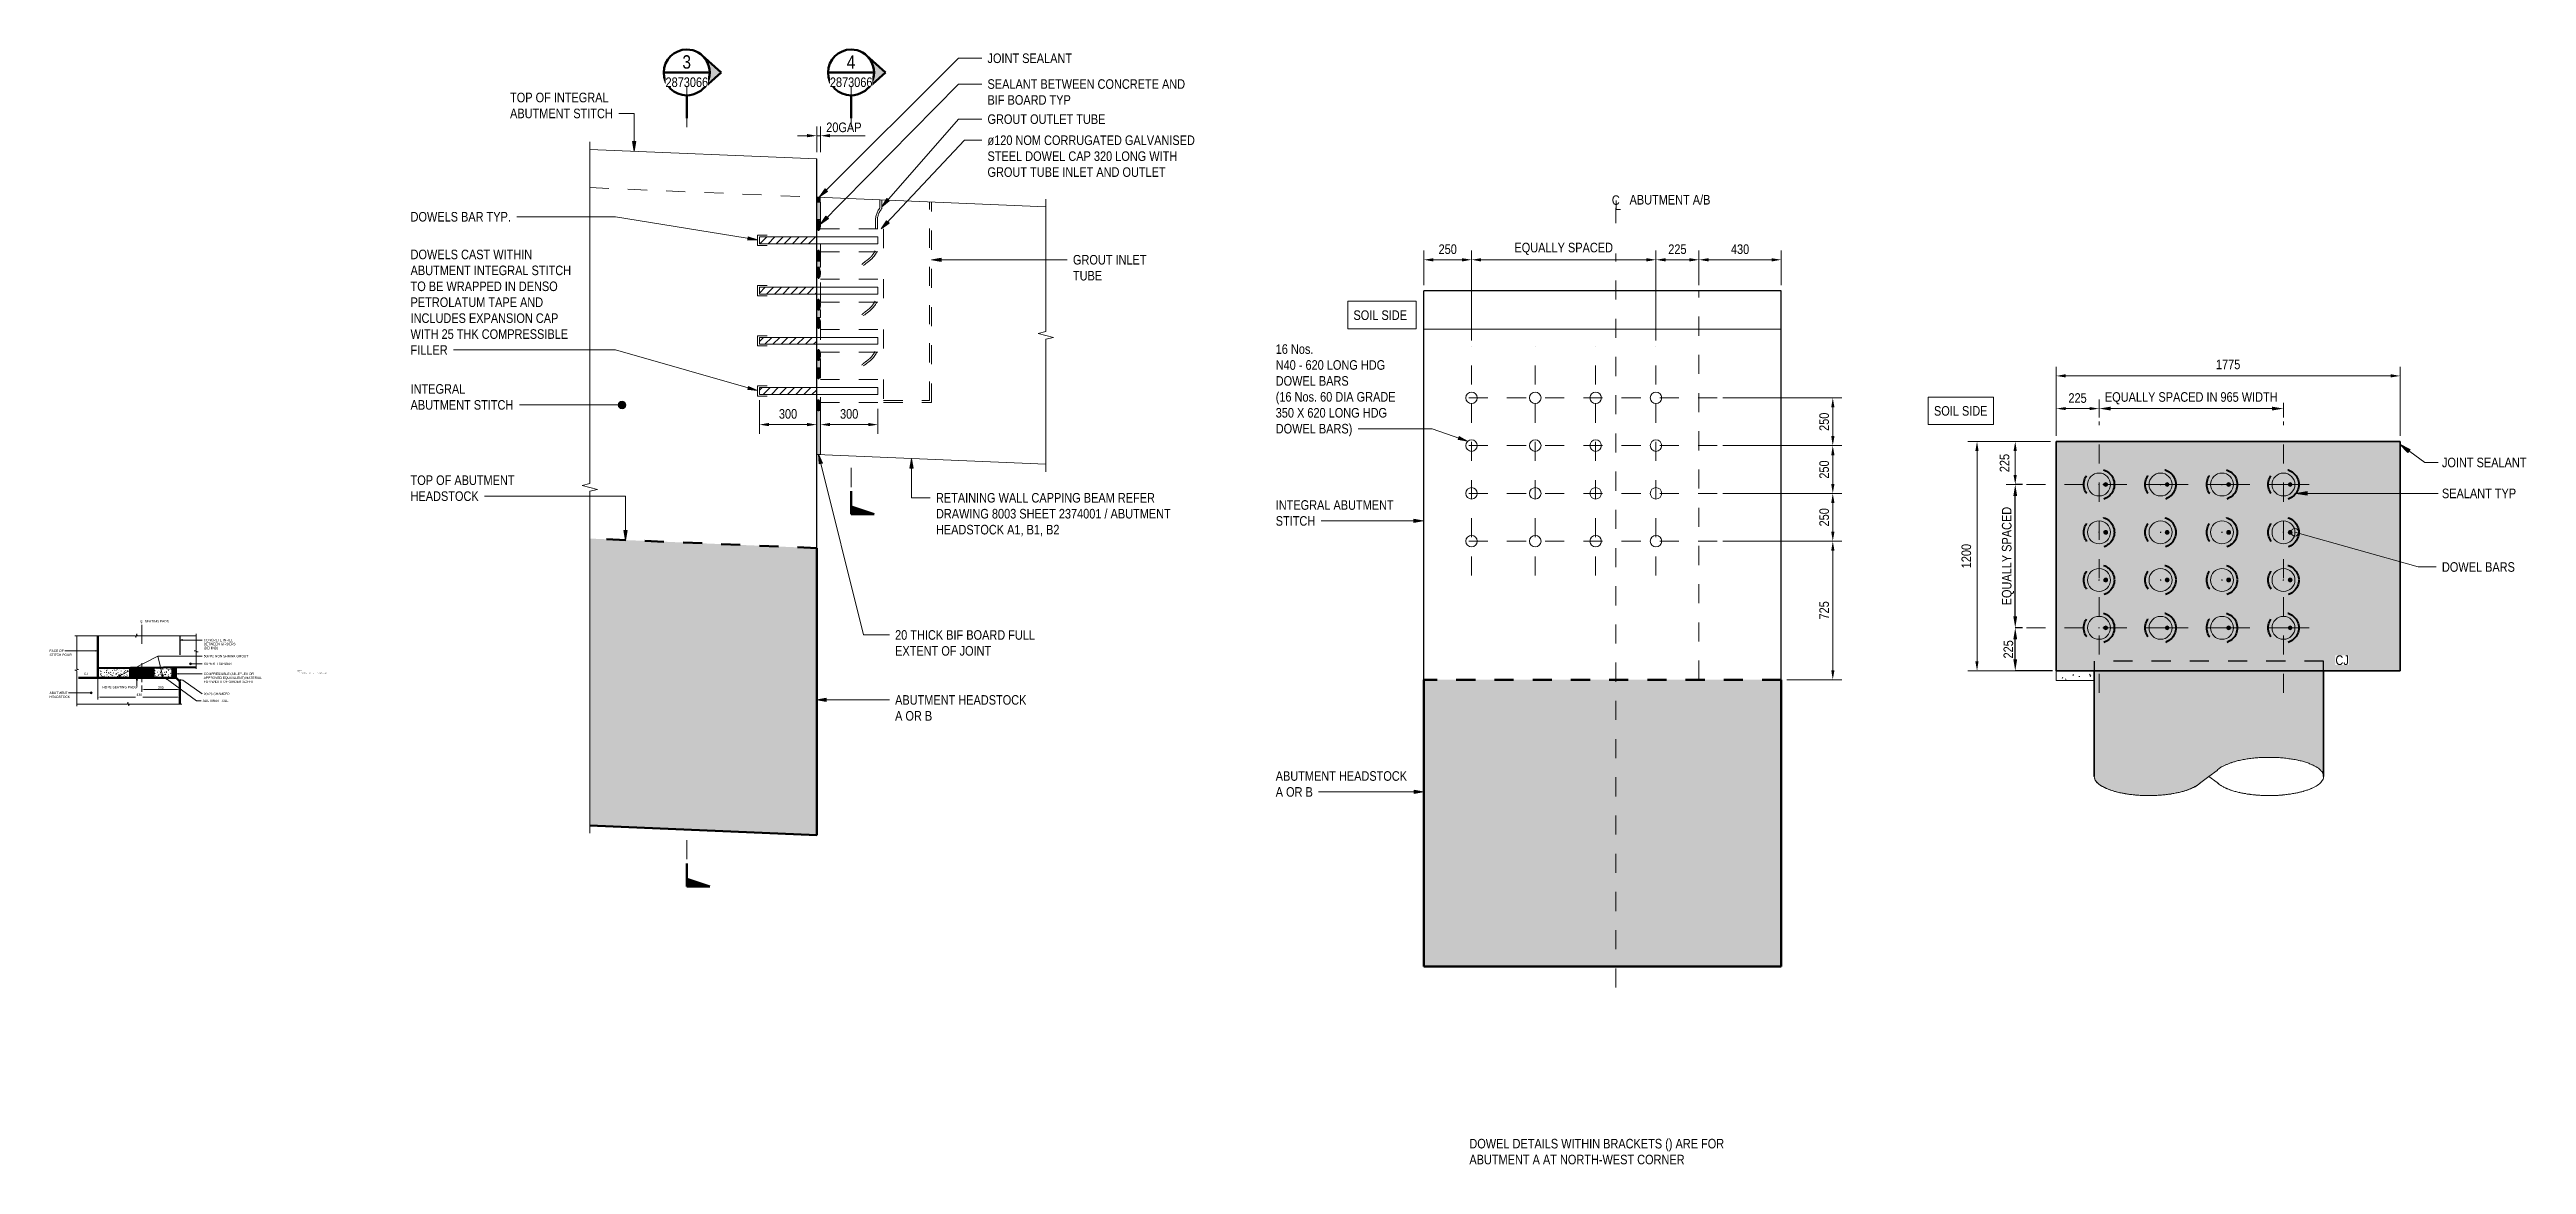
# Model space of a CAD drawing. Header units: metres. Extents: x 500.2 to 528.4, y 0.1 to 23.1.
# Drawn here: x 515.44 to 528.4, y 0.09 to 5.92 of the extents above; entities that cross this region are included whole.
import ezdxf

# ---------------------------------------------------------------- set-up
doc = ezdxf.new("R2010")
doc.units = ezdxf.units.M
for name, pattern in [('Dot_Section Line', [0.02, 0, -0.02]), ('JacobsCenter', [0.015, 0.009, -0.0015, 0.003, -0.0015]), ('JacobsDash', [0.0045, 0.003, -0.0015])]:
    doc.linetypes.add(name, pattern=pattern)
doc.layers.get('Defpoints').update_dxf_attribs({"color": 41})
for name, color, linetype, lineweight in [('A-ANNO-DIMS', 7, 'Continuous', 9), ('A-ANNO-NOTE', 7, 'Continuous', 9), ('A-DETL', 7, 'Continuous', 13), ('A-DETL-GENF', 7, 'Continuous', 9), ('G-ANNO-TEXT', 7, 'Continuous', 9)]:
    doc.layers.add(name, color=color, linetype=linetype, lineweight=lineweight)
doc.layers.add('G-ANNO-SYMB', color=7, linetype='Continuous', lineweight=35, true_color=0x0080ff)
doc.styles.add('Arial Narrow_10', font='ARIALN.TTF', dxfattribs={"height": 0.07})
doc.styles.add('Arial Narrow_11', font='ARIALN.TTF', dxfattribs={"height": 0.05})
doc.styles.add('Arial Narrow_5', font='ARIALN.TTF', dxfattribs={"height": 0.0025})
doc.styles.add('Arial Narrow_6', font='ARIALN.TTF', dxfattribs={"height": 0.0125})
doc.styles.add('Arial Narrow_7', font='ARIALN.TTF', dxfattribs={"height": 0.0035})
doc.styles.add('Arial Narrow_8', font='ARIALN.TTF', dxfattribs={"height": 0.005})
doc.styles.add('Arial Narrow_9', font='ARIALN.TTF', dxfattribs={"height": 0.05})
doc.dimstyles.new('____ddd_____No_Tick', dxfattribs={"dimscale": 0.3048, "dimtxt": 0.051172, "dimasz": 0.19685, "dimexe": 0, "dimexo": 0.065617, "dimgap": 0.032808, "dimtad": 1, "dimdec": 0, "dimlfac": 1000, "dimzin": 0, "dimdsep": 46, "dimtxsty": 'Arial Narrow_9', "dimsah": 1, "dimcen": 0.09, "dimaunit": 1, "dimadec": 4, "dimazin": 0, "dimtfac": 1, "dimtdec": 4, "dimtix": 1, "dimtmove": 0, "dimatfit": 3, "dimfxl": 1, "dimtvp": 1, "dimtolj": 1, "dimtzin": 0, "dimarcsym": 2})
doc.dimstyles.new('____ddd_____Opaque', dxfattribs={"dimscale": 0.3048, "dimtxt": 0.051172, "dimasz": 0.19685, "dimexe": 0.098425, "dimexo": 0.065617, "dimgap": 0.07874, "dimtad": 1, "dimdec": 0, "dimlfac": 1000, "dimzin": 0, "dimdsep": 46, "dimtxsty": 'Arial Narrow_11', "dimsah": 1, "dimcen": 0.09, "dimaunit": 1, "dimadec": 4, "dimazin": 0, "dimtfac": 1, "dimtdec": 4, "dimtix": 1, "dimtmove": 0, "dimatfit": 3, "dimfxl": 1, "dimtvp": 1, "dimtfill": 1, "dimtolj": 1, "dimtzin": 0, "dimlwd": 13, "dimlwe": 13, "dimarcsym": 2})
doc.dimstyles.new('Dimension_Arc_Length_O__mm_', dxfattribs={"dimscale": 0.3048, "dimtxt": 0.051172, "dimasz": 0.164042, "dimexe": 0.15748, "dimexo": 0.098425, "dimgap": 0.098425, "dimtad": 1, "dimdec": 0, "dimlfac": 1000, "dimzin": 0, "dimdsep": 46, "dimtxsty": 'Arial Narrow_9', "dimsah": 1, "dimcen": 0.09, "dimaunit": 1, "dimadec": 4, "dimazin": 0, "dimtfac": 1, "dimtdec": 4, "dimtix": 1, "dimtmove": 2, "dimatfit": 3, "dimfxl": 1, "dimtvp": 1, "dimtfill": 1, "dimtolj": 1, "dimtzin": 0, "dimlwd": 18, "dimlwe": 18, "dimarcsym": 2})
doc.dimstyles.new('Dimension_Arc_Length_T__mm_', dxfattribs={"dimscale": 0.3048, "dimtxt": 0.012793, "dimasz": 0.04101, "dimexe": 0.03937, "dimexo": 0.024606, "dimgap": 0.016404, "dimtad": 1, "dimdec": 0, "dimlfac": 1000, "dimzin": 0, "dimdsep": 46, "dimtxsty": 'Arial Narrow_6', "dimsah": 1, "dimcen": 0.09, "dimaunit": 1, "dimadec": 4, "dimazin": 0, "dimtfac": 1, "dimtdec": 4, "dimtix": 1, "dimtmove": 0, "dimatfit": 3, "dimfxl": 1, "dimtvp": 1, "dimtolj": 1, "dimtzin": 0, "dimlwd": 18, "dimlwe": 18, "dimarcsym": 2})
doc.dimstyles.new('Dimension_Standard_O__mm__4', dxfattribs={"dimscale": 0.3048, "dimtxt": 0.012793, "dimasz": 0.04101, "dimexe": 0.03937, "dimexo": 0.024606, "dimgap": 0.024606, "dimtad": 1, "dimdec": 0, "dimlfac": 1000, "dimzin": 0, "dimdsep": 46, "dimtxsty": 'Arial Narrow_6', "dimsah": 1, "dimcen": 0.09, "dimaunit": 1, "dimadec": 4, "dimazin": 0, "dimtfac": 1, "dimtdec": 4, "dimtix": 1, "dimtmove": 2, "dimatfit": 3, "dimfxl": 1, "dimtvp": 1, "dimtfill": 1, "dimtolj": 1, "dimtzin": 0, "dimlwd": 18, "dimlwe": 18, "dimarcsym": 2})
doc.dimstyles.new('Dimension_Standard_O__mm__5', dxfattribs={"dimscale": 0.3048, "dimtxt": 0.051172, "dimasz": 0.164042, "dimexe": 0.15748, "dimexo": 0.098425, "dimgap": 0.098425, "dimtad": 1, "dimdec": 0, "dimlfac": 1000, "dimzin": 0, "dimdsep": 46, "dimtxsty": 'Arial Narrow_9', "dimsah": 1, "dimcen": 0.09, "dimaunit": 1, "dimadec": 4, "dimazin": 0, "dimtfac": 1, "dimtdec": 4, "dimtix": 1, "dimtmove": 0, "dimatfit": 3, "dimfxl": 1, "dimtvp": 1, "dimtfill": 1, "dimtolj": 1, "dimtzin": 0, "dimlwd": 18, "dimlwe": 18, "dimarcsym": 2})
doc.dimstyles.new('Dimension_Standard_T__mm__1', dxfattribs={"dimscale": 0.3048, "dimtxt": 0.051172, "dimasz": 0.164042, "dimexe": 0.15748, "dimexo": 0.098425, "dimgap": 0.065617, "dimtad": 1, "dimdec": 0, "dimlfac": 1000, "dimzin": 0, "dimdsep": 46, "dimtxsty": 'Arial Narrow_9', "dimsah": 1, "dimcen": 0.09, "dimaunit": 1, "dimadec": 4, "dimazin": 0, "dimtfac": 1, "dimtdec": 4, "dimtix": 1, "dimtmove": 0, "dimatfit": 3, "dimfxl": 1, "dimtvp": 1, "dimtolj": 1, "dimtzin": 0, "dimlwd": 18, "dimlwe": 18, "dimarcsym": 2})
pattern_1 = [(0, (513.199266, 0), (0.04064, 0.01016), [0.00168, -0.0288, 0.00168, -0.0288, -0.16256]), (0, (513.199266, 0), (0.04064, 0.01016), [-0.06096, 0.00168, -0.05928, 0.00168, -0.0288, -0.07112]), (0, (513.199266, 0), (0.04064, 0.01016), [-0.1524, 0.00168, -0.01864, 0.00168, -0.04912]), (120, (513.214506, 0.00508), (-0.029118818, 0.030115272), [0.00168, -0.0288, 0.00168, -0.0288, -0.16256]), (120, (513.214506, 0.00508), (-0.029118818, 0.030115272), [-0.06096, 0.00168, -0.05928, 0.00168, -0.0288, -0.07112]), (120, (513.214506, 0.00508), (-0.029118818, 0.030115272), [-0.1524, 0.00168, -0.01864, 0.00168, -0.04912]), (240, (513.219586, 0.0254), (-0.011521182, -0.040275272), [0.00168, -0.0288, 0.00168, -0.0288, -0.16256]), (240, (513.219586, 0.0254), (-0.011521182, -0.040275272), [-0.06096, 0.00168, -0.05928, 0.00168, -0.0288, -0.07112]), (240, (513.219586, 0.0254), (-0.011521182, -0.040275272), [-0.1524, 0.00168, -0.01864, 0.00168, -0.04912])]
pattern_2 = [(45, (515.951814, 0), (-0.0212132, 0.0212132), [])]

msp = doc.modelspace()

# ---------------------------------------------------------------- texts
at = {"layer": 'G-ANNO-TEXT', "char_height": 0.05, "attachment_point": 1, "style": 'Arial Narrow_9', "bg_fill": 3, "box_fill_scale": 1, "bg_fill_color": 256, "bg_fill_transparency": 0}
for s, insert in [('DOWELS CAST WITHIN ', (517.3318, 4.8748)), ('16 Nos. ', (521.859, 4.3796)), ('INTEGRAL ', (517.3318, 4.1708)), ('DOWEL DETAILS WITHIN BRACKETS () ARE FOR ', (522.8724, 0.2211))]:
    msp.add_mtext(s, dxfattribs=dict(at, insert=insert))
at = {"layer": 'G-ANNO-TEXT', "insert": (516.7393, 2.6613), "char_height": 0.0035, "attachment_point": 1, "style": 'Arial Narrow_7', "bg_fill": 3, "box_fill_scale": 1, "bg_fill_color": 256, "bg_fill_true_color": 13158600, "bg_fill_transparency": 0}
msp.add_mtext('1.', dxfattribs=at)

# ---------------------------------------------------------------- blocks, each defined once
blk = doc.blocks.new('CS_DET_BreakLine_ViewScale - Std Break-5717650-DRG-2873066 - SEATING PAD DETAIL SECTION')
at = {"layer": 'A-DETL-GENF'}
for p, q in [((0.265, 0), (0, 0)), ((0.267, 0.01), (0.265, 0)), ((0.272, -0.01), (0.267, 0.01)), ((0.275, 0), (0.272, -0.01)), ((0.55, 0), (0.275, 0))]:
    blk.add_line(p, q, dxfattribs=at)
blk = doc.blocks.new('CS_DET_BreakLine_ViewScale - CS_Std BreakLine-5885287-DRG-2873066 - SEATING PAD DETAIL SECTION')
at = {"layer": 'A-DETL-GENF'}
for p, q in [((0.174, 0), (0, 0)), ((0.176, 0.01), (0.174, 0)), ((0.181, -0.01), (0.176, 0.01)), ((0.184, 0), (0.181, -0.01)), ((0.368, 0), (0.184, 0))]:
    blk.add_line(p, q, dxfattribs=at)
blk = doc.blocks.new('CS_DET_BreakLine_ViewScale - CS_Std BreakLine-5717621-DRG-2873066 - SEATING PAD DETAIL SECTION')
at = {"layer": 'A-DETL-GENF'}
for p, q in [((-0.01, 0), (0.307, 0)), ((0.307, 0), (0.31, -0.01)), ((0.31, -0.01), (0.315, 0.01)), ((0.315, 0.01), (0.317, 0)), ((0.317, 0), (0.625, 0))]:
    blk.add_line(p, q, dxfattribs=at)
blk = doc.blocks.new('CS_DET_BreakLine_ViewScale - Std Break-8702843-DRG-2873066 - SEATING PAD DETAIL SECTION')
at = {"layer": 'A-DETL-GENF'}
for p, q in [((-0.01, 0), (0.077, 0)), ((0.077, 0), (0.079, -0.01)), ((0.079, -0.01), (0.084, 0.01)), ((0.084, 0.01), (0.087, 0)), ((0.087, 0), (0.174, 0))]:
    blk.add_line(p, q, dxfattribs=at)
blk = doc.blocks.new('CS_Annot_Centreline Symbol1 - CS_Annot_Centreline Symbol-5070896-DRG-2873066 - SEATING PAD DETAIL SECTION')
at = {"layer": 'A-ANNO-NOTE', "char_height": 0.0025, "attachment_point": 1, "style": 'Arial Narrow_5'}
for s, insert, width in [('C  ', (-0.0012, 0.0046), 0.004409), ('L', (-0.0004, 0.0033), 0.001924)]:
    blk.add_mtext(s, dxfattribs=dict(at, insert=insert, width=width))
blk = doc.blocks.new('DIMBLOCK14-DRG-2873066 - SEATING PAD DETAIL SECTION')
at = {"layer": 'A-ANNO-DIMS', "color": 0, "lineweight": 18, "transparency": 16777216}
for p, q in [((515.695, 2.627), (515.695, 2.521)), ((516.125, 2.607), (516.125, 2.521)), ((515.707, 2.533), (515.893, 2.533)), ((516.112, 2.533), (515.931, 2.533))]:
    blk.add_line(p, q, dxfattribs=at)
at = {"layer": 'A-ANNO-DIMS', "color": 0, "transparency": 16777216}
for points in [[(515.707, 2.535), (515.707, 2.531), (515.695, 2.533)], [(516.112, 2.535), (516.112, 2.531), (516.125, 2.533)]]:
    blk.add_solid(points, dxfattribs=at)
at = {"layer": 'Defpoints', "color": 0, "transparency": 16777216}
for p in [(515.695, 2.634), (516.125, 2.614), (516.125, 2.533)]:
    blk.add_point(p, dxfattribs=at)
at = {"layer": 'A-ANNO-DIMS', "color": 0, "lineweight": 18, "transparency": 16777216, "insert": (515.898, 2.552), "char_height": 0.0125, "width": 0.02851, "attachment_point": 1, "line_spacing_factor": 0.974696, "style": 'Arial Narrow_6', "bg_fill": 3, "box_fill_scale": 1.1, "bg_fill_color": 256, "bg_fill_true_color": 13158600, "bg_fill_transparency": 0}
blk.add_mtext('\\A1;430', dxfattribs=at)
blk = doc.blocks.new('DIMBLOCK15-DRG-2873066 - SEATING PAD DETAIL SECTION')
at = {"layer": 'A-ANNO-DIMS', "color": 0, "lineweight": 18, "transparency": 16777216}
for p, q in [((515.925, 2.594), (515.925, 2.56)), ((516.125, 2.607), (516.125, 2.56)), ((515.937, 2.572), (516.112, 2.572))]:
    blk.add_line(p, q, dxfattribs=at)
at = {"layer": 'A-ANNO-DIMS', "color": 0, "transparency": 16777216}
for points in [[(515.937, 2.574), (515.937, 2.57), (515.925, 2.572)], [(516.112, 2.574), (516.112, 2.57), (516.125, 2.572)]]:
    blk.add_solid(points, dxfattribs=at)
at = {"layer": 'Defpoints', "color": 0, "transparency": 16777216}
for p in [(515.925, 2.601), (516.125, 2.614), (516.125, 2.572)]:
    blk.add_point(p, dxfattribs=at)
at = {"layer": 'A-ANNO-DIMS', "color": 0, "lineweight": 18, "transparency": 16777216, "insert": (516.025, 2.583), "char_height": 0.0125, "width": 0.02851, "attachment_point": 5, "style": 'Arial Narrow_6'}
blk.add_mtext('\\A1;200', dxfattribs=at)
blk = doc.blocks.new('CS_DET_BreakLine_ViewScale - Std Break-7871460-DRG-2873066 - DETAIL B')
at = {"layer": 'A-DETL-GENF'}
for p, q in [((-0.04, 0), (1.749, 0)), ((1.749, 0), (1.759, -0.04)), ((1.759, -0.04), (1.779, 0.04)), ((1.779, 0.04), (1.789, 0)), ((1.789, 0), (3.578, 0))]:
    blk.add_line(p, q, dxfattribs=at)
blk = doc.blocks.new('CS_DET_BreakLine_ViewScale - Std Break-8197347-DRG-2873066 - DETAIL B')
at = {"layer": 'A-DETL-GENF'}
for p, q in [((-0.04, 0), (0.653, 0)), ((0.653, 0), (0.663, -0.04)), ((0.663, -0.04), (0.683, 0.04)), ((0.683, 0.04), (0.693, 0)), ((0.693, 0), (1.386, 0))]:
    blk.add_line(p, q, dxfattribs=at)
blk = doc.blocks.new('DIMBLOCK16-DRG-2873066 - DETAIL B')
at = {"layer": 'A-ANNO-DIMS', "color": 0, "lineweight": 18, "transparency": 16777216}
for p, q in [((519.407, 5.471), (519.357, 5.471)), ((519.457, 5.385), (519.457, 5.519)), ((519.477, 5.385), (519.477, 5.519)), ((519.527, 5.471), (519.577, 5.471))]:
    blk.add_line(p, q, dxfattribs=at)
at = {"layer": 'Defpoints', "color": 0, "transparency": 16777216}
for p in [(519.457, 5.355), (519.477, 5.355)]:
    blk.add_point(p, dxfattribs=at)
at = {"layer": 'A-ANNO-DIMS', "color": 0, "lineweight": 18, "transparency": 16777216, "insert": (519.507, 5.54), "char_height": 0.05, "width": 0.24075, "attachment_point": 1, "line_spacing_factor": 0.974696, "style": 'Arial Narrow_9', "bg_fill": 3, "box_fill_scale": 1.1, "bg_fill_color": 256, "bg_fill_true_color": 13158600, "bg_fill_transparency": 0}
blk.add_mtext('\\A1;20GAP', dxfattribs=at)
at = {"layer": 'A-ANNO-DIMS', "color": 0, "lineweight": 18, "transparency": 16777216}
blk.add_line((519.457, 5.471), (519.477, 5.471), dxfattribs=at)
at = {"layer": 'A-ANNO-DIMS', "color": 0, "transparency": 16777216}
for points in [[(519.407, 5.48), (519.407, 5.463), (519.457, 5.471)], [(519.527, 5.48), (519.527, 5.463), (519.477, 5.471)]]:
    blk.add_solid(points, dxfattribs=at)
at = {"layer": 'Defpoints', "color": 0, "transparency": 16777216}
blk.add_point((519.477, 5.471), dxfattribs=at)
blk = doc.blocks.new('Drafting View - sectionTail-4870194-DRG-2873066 - DETAIL B')
at = {"layer": 'G-ANNO-SYMB', "lineweight": 9}
blk.add_hatch(color=7, dxfattribs=at).paths.add_polyline_path([(-0.006, 0.006), (-0.004, 0), (-0.006, 0)])
at = {"layer": 'G-ANNO-SYMB', "color": 7, "lineweight": 50}
for p, q in [((-0.006, 0.006), (-0.006, 0)), ((-0.004, 0), (-0.006, 0.006)), ((-0.006, 0), (-0.004, 0)), ((-0.006, 0), (0, 0))]:
    blk.add_line(p, q, dxfattribs=at)
blk = doc.blocks.new('Drafting View - SectionHead-4898858-DRG-2873066 - DETAIL B')
at = {"layer": 'G-ANNO-SYMB', "lineweight": 9}
h = blk.add_hatch(color=7, dxfattribs=at)
edge = h.paths.add_edge_path()
edge.add_line((-0.002, 0.009), (0.00247, 0.004))
edge.add_arc((-0.002, 0), 0.006, 41.82771, 138.17229)
edge.add_line((-0.00647, 0.004), (-0.002, 0.009))
at = {"layer": 'G-ANNO-SYMB', "color": 7, "lineweight": 50}
for p, q in [((-0.002, 0.009), (-0.00647, 0.004)), ((0.00247, 0.004), (-0.002, 0.009)), ((0.004, 0), (0.01, 0))]:
    blk.add_line(p, q, dxfattribs=at)
for start, end in [(360, 180), (180, 360)]:
    blk.add_arc((-0.002, 0), 0.006, start, end, dxfattribs=at)
blk = doc.blocks.new('DIMBLOCK17-DRG-2873066 - DETAIL B')
at = {"layer": 'A-ANNO-DIMS', "color": 0, "lineweight": 18, "transparency": 16777216}
for p, q in [((519.157, 4.087), (519.157, 3.911)), ((519.207, 3.959), (519.407, 3.959)), ((519.457, 3.965), (519.457, 3.911))]:
    blk.add_line(p, q, dxfattribs=at)
at = {"layer": 'A-ANNO-DIMS', "color": 0, "transparency": 16777216}
for points in [[(519.207, 3.968), (519.207, 3.951), (519.157, 3.959)], [(519.407, 3.968), (519.407, 3.951), (519.457, 3.959)]]:
    blk.add_solid(points, dxfattribs=at)
at = {"layer": 'Defpoints', "color": 0, "transparency": 16777216}
for p in [(519.157, 4.117), (519.457, 3.995), (519.457, 3.959)]:
    blk.add_point(p, dxfattribs=at)
at = {"layer": 'A-ANNO-DIMS', "color": 0, "lineweight": 18, "transparency": 16777216, "insert": (519.307, 4.015), "char_height": 0.05, "width": 0.11404, "attachment_point": 5, "style": 'Arial Narrow_9', "bg_fill": 3, "box_fill_scale": 1.1, "bg_fill_color": 256, "bg_fill_true_color": 13158600, "bg_fill_transparency": 0}
blk.add_mtext('\\A1;300', dxfattribs=at)
blk = doc.blocks.new('DIMBLOCK18-DRG-2873066 - DETAIL B')
at = {"layer": 'A-ANNO-DIMS', "color": 0, "lineweight": 18, "transparency": 16777216}
for p, q in [((519.777, 4.041), (519.777, 3.911)), ((519.477, 3.965), (519.477, 3.911)), ((519.527, 3.959), (519.727, 3.959))]:
    blk.add_line(p, q, dxfattribs=at)
at = {"layer": 'A-ANNO-DIMS', "color": 0, "transparency": 16777216}
for points in [[(519.527, 3.968), (519.527, 3.951), (519.477, 3.959)], [(519.727, 3.968), (519.727, 3.951), (519.777, 3.959)]]:
    blk.add_solid(points, dxfattribs=at)
at = {"layer": 'Defpoints', "color": 0, "transparency": 16777216}
for p in [(519.777, 4.071), (519.477, 3.995), (519.777, 3.959)]:
    blk.add_point(p, dxfattribs=at)
at = {"layer": 'A-ANNO-DIMS', "color": 0, "lineweight": 18, "transparency": 16777216, "insert": (519.627, 4.015), "char_height": 0.05, "width": 0.11404, "attachment_point": 5, "style": 'Arial Narrow_9', "bg_fill": 3, "box_fill_scale": 1.1, "bg_fill_color": 256, "bg_fill_true_color": 13158600, "bg_fill_transparency": 0}
blk.add_mtext('\\A1;300', dxfattribs=at)
blk = doc.blocks.new('CS_Annot_Centreline Symbol1 - CS_Annot_Centreline Symbol-5070896-DRG-2873066 - SECTION 3')
at = {"layer": 'A-ANNO-NOTE', "char_height": 0.0025, "attachment_point": 1, "style": 'Arial Narrow_5'}
for s, insert, width in [('C  ', (-0.00119, 0.00463), 0.0044093), ('L', (-0.00041, 0.00329), 0.0019241)]:
    blk.add_mtext(s, dxfattribs=dict(at, insert=insert, width=width))
blk = doc.blocks.new('DIMBLOCK19-DRG-2873066 - SECTION 3')
at = {"layer": 'A-ANNO-DIMS', "color": 0, "lineweight": 18, "transparency": 16777216}
for p, q in [((524.199, 3.349), (524.822, 3.349)), ((524.774, 3.299), (524.774, 2.674)), ((524.534, 2.624), (524.822, 2.624))]:
    blk.add_line(p, q, dxfattribs=at)
at = {"layer": 'A-ANNO-DIMS', "color": 0, "transparency": 16777216}
for points in [[(524.766, 3.299), (524.783, 3.299), (524.774, 3.349)], [(524.766, 2.674), (524.783, 2.674), (524.774, 2.624)]]:
    blk.add_solid(points, dxfattribs=at)
at = {"layer": 'Defpoints', "color": 0, "transparency": 16777216}
for p in [(524.169, 3.349), (524.504, 2.624), (524.774, 2.624)]:
    blk.add_point(p, dxfattribs=at)
at = {"layer": 'A-ANNO-DIMS', "color": 0, "lineweight": 18, "transparency": 16777216, "insert": (524.729, 2.987), "char_height": 0.05, "width": 0.11404, "attachment_point": 5, "rotation": 90, "style": 'Arial Narrow_9'}
blk.add_mtext('\\A1;725', dxfattribs=at)
blk = doc.blocks.new('DIMBLOCK20-DRG-2873066 - SECTION 3')
at = {"layer": 'A-ANNO-DIMS', "color": 0, "lineweight": 18, "transparency": 16777216}
for p, q in [((524.199, 4.099), (524.822, 4.099)), ((524.774, 4.049), (524.774, 3.899)), ((524.199, 3.849), (524.822, 3.849))]:
    blk.add_line(p, q, dxfattribs=at)
at = {"layer": 'A-ANNO-DIMS', "color": 0, "transparency": 16777216}
for points in [[(524.766, 4.049), (524.783, 4.049), (524.774, 4.099)], [(524.766, 3.899), (524.783, 3.899), (524.774, 3.849)]]:
    blk.add_solid(points, dxfattribs=at)
at = {"layer": 'Defpoints', "color": 0, "transparency": 16777216}
for p in [(524.169, 4.099), (524.169, 3.849), (524.774, 3.849)]:
    blk.add_point(p, dxfattribs=at)
at = {"layer": 'A-ANNO-DIMS', "color": 0, "lineweight": 18, "transparency": 16777216, "insert": (524.729, 3.974), "char_height": 0.05, "width": 0.11404, "attachment_point": 5, "rotation": 90, "style": 'Arial Narrow_9'}
blk.add_mtext('\\A1;250', dxfattribs=at)
blk = doc.blocks.new('DIMBLOCK21-DRG-2873066 - SECTION 3')
at = {"layer": 'A-ANNO-DIMS', "color": 0, "lineweight": 18, "transparency": 16777216}
for p, q in [((524.199, 3.849), (524.822, 3.849)), ((524.774, 3.799), (524.774, 3.649)), ((524.199, 3.599), (524.822, 3.599))]:
    blk.add_line(p, q, dxfattribs=at)
at = {"layer": 'A-ANNO-DIMS', "color": 0, "transparency": 16777216}
for points in [[(524.766, 3.799), (524.783, 3.799), (524.774, 3.849)], [(524.766, 3.649), (524.783, 3.649), (524.774, 3.599)]]:
    blk.add_solid(points, dxfattribs=at)
at = {"layer": 'Defpoints', "color": 0, "transparency": 16777216}
for p in [(524.169, 3.849), (524.169, 3.599), (524.774, 3.599)]:
    blk.add_point(p, dxfattribs=at)
at = {"layer": 'A-ANNO-DIMS', "color": 0, "lineweight": 18, "transparency": 16777216, "insert": (524.729, 3.724), "char_height": 0.05, "width": 0.11404, "attachment_point": 5, "rotation": 90, "style": 'Arial Narrow_9'}
blk.add_mtext('\\A1;250', dxfattribs=at)
blk = doc.blocks.new('DIMBLOCK22-DRG-2873066 - SECTION 3')
at = {"layer": 'A-ANNO-DIMS', "color": 0, "lineweight": 18, "transparency": 16777216}
for p, q in [((524.199, 3.599), (524.822, 3.599)), ((524.774, 3.549), (524.774, 3.399)), ((524.199, 3.349), (524.822, 3.349))]:
    blk.add_line(p, q, dxfattribs=at)
at = {"layer": 'A-ANNO-DIMS', "color": 0, "transparency": 16777216}
for points in [[(524.766, 3.549), (524.783, 3.549), (524.774, 3.599)], [(524.766, 3.399), (524.783, 3.399), (524.774, 3.349)]]:
    blk.add_solid(points, dxfattribs=at)
at = {"layer": 'Defpoints', "color": 0, "transparency": 16777216}
for p in [(524.169, 3.599), (524.169, 3.349), (524.774, 3.349)]:
    blk.add_point(p, dxfattribs=at)
at = {"layer": 'A-ANNO-DIMS', "color": 0, "lineweight": 18, "transparency": 16777216, "insert": (524.729, 3.474), "char_height": 0.05, "width": 0.11404, "attachment_point": 5, "rotation": 90, "style": 'Arial Narrow_9'}
blk.add_mtext('\\A1;250', dxfattribs=at)
blk = doc.blocks.new('DIMBLOCK23-DRG-2873066 - SECTION 3')
at = {"layer": 'A-ANNO-DIMS', "color": 0, "lineweight": 18, "transparency": 16777216}
for p, q in [((522.634, 4.689), (522.634, 4.87)), ((522.684, 4.822), (522.834, 4.822)), ((522.884, 4.399), (522.884, 4.87))]:
    blk.add_line(p, q, dxfattribs=at)
at = {"layer": 'A-ANNO-DIMS', "color": 0, "transparency": 16777216}
for points in [[(522.684, 4.83), (522.684, 4.813), (522.634, 4.822)], [(522.834, 4.83), (522.834, 4.813), (522.884, 4.822)]]:
    blk.add_solid(points, dxfattribs=at)
at = {"layer": 'Defpoints', "color": 0, "transparency": 16777216}
for p in [(522.634, 4.659), (522.884, 4.369)]:
    blk.add_point(p, dxfattribs=at)
at = {"layer": 'A-ANNO-DIMS', "color": 0, "lineweight": 18, "transparency": 16777216, "insert": (522.759, 4.877), "char_height": 0.05, "width": 0.11404, "attachment_point": 5, "style": 'Arial Narrow_9', "bg_fill": 3, "box_fill_scale": 1.1, "bg_fill_color": 256, "bg_fill_true_color": 13158600, "bg_fill_transparency": 0}
blk.add_mtext('\\A1;250', dxfattribs=at)
at = {"layer": 'Defpoints', "color": 0, "transparency": 16777216}
blk.add_point((522.884, 4.822), dxfattribs=at)
blk = doc.blocks.new('DIMBLOCK24-DRG-2873066 - SECTION 3')
at = {"layer": 'A-ANNO-DIMS', "color": 0, "lineweight": 18, "transparency": 16777216}
for p, q in [((522.884, 4.399), (522.884, 4.87)), ((522.934, 4.822), (523.799, 4.822)), ((523.849, 4.399), (523.849, 4.87))]:
    blk.add_line(p, q, dxfattribs=at)
at = {"layer": 'A-ANNO-DIMS', "color": 0, "transparency": 16777216}
for points in [[(522.934, 4.83), (522.934, 4.813), (522.884, 4.822)], [(523.799, 4.83), (523.799, 4.813), (523.849, 4.822)]]:
    blk.add_solid(points, dxfattribs=at)
at = {"layer": 'Defpoints', "color": 0, "transparency": 16777216}
for p in [(523.849, 4.822), (522.884, 4.369), (523.849, 4.369)]:
    blk.add_point(p, dxfattribs=at)
at = {"layer": 'A-ANNO-DIMS', "color": 0, "lineweight": 18, "transparency": 16777216, "insert": (523.366, 4.879), "char_height": 0.05, "width": 0.61893, "attachment_point": 5, "style": 'Arial Narrow_9', "bg_fill": 3, "box_fill_scale": 1.1, "bg_fill_color": 256, "bg_fill_true_color": 13158600, "bg_fill_transparency": 0}
blk.add_mtext('\\A1;EQUALLY SPACED', dxfattribs=at)
blk = doc.blocks.new('DIMBLOCK25-DRG-2873066 - SECTION 3')
at = {"layer": 'A-ANNO-DIMS', "color": 0, "lineweight": 18, "transparency": 16777216}
for p, q in [((523.849, 4.399), (523.849, 4.87)), ((523.899, 4.822), (524.024, 4.822)), ((524.074, 4.689), (524.074, 4.87))]:
    blk.add_line(p, q, dxfattribs=at)
at = {"layer": 'A-ANNO-DIMS', "color": 0, "transparency": 16777216}
for points in [[(523.899, 4.83), (523.899, 4.813), (523.849, 4.822)], [(524.024, 4.83), (524.024, 4.813), (524.074, 4.822)]]:
    blk.add_solid(points, dxfattribs=at)
at = {"layer": 'Defpoints', "color": 0, "transparency": 16777216}
for p in [(524.074, 4.659), (523.849, 4.369)]:
    blk.add_point(p, dxfattribs=at)
at = {"layer": 'A-ANNO-DIMS', "color": 0, "lineweight": 18, "transparency": 16777216, "insert": (523.961, 4.877), "char_height": 0.05, "width": 0.11404, "attachment_point": 5, "style": 'Arial Narrow_9', "bg_fill": 3, "box_fill_scale": 1.1, "bg_fill_color": 256, "bg_fill_true_color": 13158600, "bg_fill_transparency": 0}
blk.add_mtext('\\A1;225', dxfattribs=at)
at = {"layer": 'Defpoints', "color": 0, "transparency": 16777216}
blk.add_point((524.074, 4.822), dxfattribs=at)
blk = doc.blocks.new('DIMBLOCK26-DRG-2873066 - SECTION 3')
at = {"layer": 'A-ANNO-DIMS', "color": 0, "lineweight": 18, "transparency": 16777216}
for p, q in [((524.074, 4.689), (524.074, 4.87)), ((524.124, 4.822), (524.454, 4.822)), ((524.504, 4.689), (524.504, 4.87))]:
    blk.add_line(p, q, dxfattribs=at)
at = {"layer": 'A-ANNO-DIMS', "color": 0, "transparency": 16777216}
for points in [[(524.124, 4.83), (524.124, 4.813), (524.074, 4.822)], [(524.454, 4.83), (524.454, 4.813), (524.504, 4.822)]]:
    blk.add_solid(points, dxfattribs=at)
at = {"layer": 'Defpoints', "color": 0, "transparency": 16777216}
for p in [(524.504, 4.822), (524.074, 4.659), (524.504, 4.659)]:
    blk.add_point(p, dxfattribs=at)
at = {"layer": 'A-ANNO-DIMS', "color": 0, "lineweight": 18, "transparency": 16777216, "insert": (524.289, 4.877), "char_height": 0.05, "width": 0.11404, "attachment_point": 5, "style": 'Arial Narrow_9', "bg_fill": 3, "box_fill_scale": 1.1, "bg_fill_color": 256, "bg_fill_true_color": 13158600, "bg_fill_transparency": 0}
blk.add_mtext('\\A1;430', dxfattribs=at)
blk = doc.blocks.new('SC_DET_BREAK LINE - Pipe Break-8198281-DRG-2873066 - SECTION 4')
at = {"layer": 'A-DETL-GENF', "lineweight": 13}
for p, q in [((0.643, 0.032), (0.6, 0)), ((0.6, 0), (0.643, 0.032)), ((0.6, 0), (0.557, -0.032)), ((0.6, 0), (0.557, -0.032)), ((0.643, -0.032), (0.6, 0)), ((0.6, 0), (0.643, -0.032))]:
    blk.add_line(p, q, dxfattribs=at)
for centre, start_param, end_param in [((0.286, 0), 3.141593, 3.298557), ((0.914, 0), 2.642267, 2.669866), ((0.914, 0), 2.481565, 2.491458), ((0.914, 0), 2.320067, 2.327554), ((0.914, 0), 2.153515, 2.158816), ((0.914, 0), 0.993631, 0.996978), ((0.914, 0), 0.658362, 0.670958), ((0.914, 0), 0.488692, 0.502067), ((0.914, 0), 0.327947, 0.340885), ((0.914, 0), 0.150503, 0.178276), ((0.286, 0), 3.311233, 3.46149), ((0.286, 0), 3.479936, 3.628079), ((0.286, 0), 3.647268, 3.79662), ((0.286, 0), 3.813006, 3.966134), ((0.286, 0), 3.976865, 4.136009), ((0.286, 0), 4.138409, 5.131572), ((0.286, 0), 5.132972, 5.295058), ((0.286, 0), 5.301679, 5.459932), ((0.286, 0), 5.470009, 5.626063), ((0.286, 0), 5.637242, 5.79339), ((0.286, 0), 5.801992, 5.961804), ((0.914, 0), 3.613319, 3.622786), ((0.914, 0), 3.631388, 3.640918), ((0.914, 0), 3.798715, 3.80162), ((0.914, 0), 5.9423, 5.944842), ((0.914, 0), 6.104909, 6.113545), ((0.914, 0), 6.126221, 6.132683)]:
    blk.add_ellipse(centre, major_axis=(0.286, 0), ratio=0.349427, start_param=start_param, end_param=end_param, dxfattribs=at)
for points, knots in [([(0.557, -0.032), (0.551, -0.037), (0.541, -0.045), (0.524, -0.055), (0.509, -0.062), (0.493, -0.069), (0.478, -0.074), (0.465, -0.078), (0.455, -0.081), (0.444, -0.083), (0.43, -0.086), (0.415, -0.089), (0.4, -0.092), (0.389, -0.093), (0.377, -0.095), (0.365, -0.096), (0.352, -0.097), (0.34, -0.098), (0.328, -0.099), (0.315, -0.099), (0.303, -0.1), (0.29, -0.1), (0.278, -0.1), (0.265, -0.1), (0.252, -0.099), (0.24, -0.099), (0.228, -0.098), (0.215, -0.097), (0.203, -0.096), (0.191, -0.094), (0.179, -0.093), (0.168, -0.091), (0.156, -0.089), (0.144, -0.087), (0.129, -0.084), (0.114, -0.08), (0.099, -0.076), (0.085, -0.071), (0.072, -0.066), (0.06, -0.061), (0.049, -0.056), (0.039, -0.05), (0.03, -0.045), (0.019, -0.037), (0.011, -0.028), (0.005, -0.02), (0.001, -0.011), (0, -0.004), (0, 0)], [0, 0, 0, 0, 0.0625, 0.09375, 0.125, 0.15625, 0.1875, 0.203125, 0.21875, 0.234375, 0.25, 0.28125, 0.296875, 0.3125, 0.328125, 0.34375, 0.359375, 0.375, 0.390625, 0.40625, 0.421875, 0.4375, 0.453125, 0.46875, 0.484375, 0.5, 0.515625, 0.53125, 0.546875, 0.5625, 0.578125, 0.59375, 0.609375, 0.625, 0.648438, 0.671875, 0.695312, 0.71875, 0.742188, 0.765625, 0.789062, 0.8125, 0.835938, 0.859375, 0.90625, 0.929688, 0.953125, 1, 1, 1, 1]), ([(1.2, 0), (1.2, 0.003), (1.199, 0.009), (1.197, 0.016), (1.194, 0.021), (1.19, 0.026), (1.186, 0.031), (1.181, 0.036), (1.176, 0.041), (1.169, 0.045), (1.162, 0.05), (1.154, 0.054), (1.146, 0.059), (1.137, 0.063), (1.127, 0.067), (1.117, 0.071), (1.106, 0.074), (1.095, 0.078), (1.083, 0.081), (1.071, 0.084), (1.058, 0.087), (1.045, 0.089), (1.031, 0.091), (1.018, 0.093), (1.003, 0.095), (0.989, 0.097), (0.975, 0.098), (0.96, 0.099), (0.945, 0.099), (0.93, 0.1), (0.915, 0.1), (0.901, 0.1), (0.886, 0.1), (0.871, 0.099), (0.856, 0.098), (0.842, 0.097), (0.827, 0.095), (0.813, 0.094), (0.799, 0.092), (0.786, 0.089), (0.773, 0.087), (0.76, 0.084), (0.745, 0.081), (0.73, 0.076), (0.713, 0.071), (0.698, 0.065), (0.684, 0.059), (0.671, 0.053), (0.657, 0.044), (0.648, 0.037), (0.643, 0.032)], [0.5, 0.5, 0.5, 0.5, 0.5185185, 0.5277778, 0.537037, 0.5462963, 0.5555556, 0.5648148, 0.5740741, 0.5833333, 0.5925926, 0.6018519, 0.6111111, 0.6203704, 0.6296296, 0.6388889, 0.6481481, 0.6574074, 0.6666667, 0.6759259, 0.6851852, 0.6944444, 0.7037037, 0.712963, 0.7222222, 0.7314815, 0.7407407, 0.75, 0.7592593, 0.7685185, 0.7777778, 0.787037, 0.7962963, 0.8055556, 0.8148148, 0.8240741, 0.8333333, 0.8425926, 0.8518519, 0.8611111, 0.8703704, 0.8796296, 0.8888889, 0.9027778, 0.9166667, 0.9305556, 0.9444444, 0.9583333, 0.9722222, 1, 1, 1, 1]), ([(1.2, 0), (1.2, -0.006), (1.198, -0.015), (1.19, -0.026), (1.183, -0.035), (1.173, -0.043), (1.161, -0.05), (1.15, -0.057), (1.14, -0.061), (1.132, -0.065), (1.124, -0.068), (1.115, -0.071), (1.106, -0.074), (1.096, -0.077), (1.086, -0.08), (1.076, -0.082), (1.065, -0.085), (1.051, -0.088), (1.036, -0.09), (1.021, -0.093), (1.009, -0.094), (0.997, -0.096), (0.985, -0.097), (0.972, -0.098), (0.96, -0.099), (0.948, -0.099), (0.935, -0.1), (0.922, -0.1), (0.91, -0.1), (0.897, -0.1), (0.885, -0.099), (0.872, -0.099), (0.86, -0.098), (0.848, -0.097), (0.835, -0.096), (0.823, -0.095), (0.811, -0.093), (0.8, -0.092), (0.788, -0.09), (0.777, -0.088), (0.766, -0.086), (0.756, -0.083), (0.745, -0.081), (0.735, -0.078), (0.722, -0.074), (0.707, -0.069), (0.691, -0.062), (0.676, -0.055), (0.659, -0.045), (0.649, -0.037), (0.643, -0.032)], [0, 0, 0, 0, 0.0625, 0.09375, 0.125, 0.15625, 0.1875, 0.21875, 0.234375, 0.25, 0.265625, 0.28125, 0.296875, 0.3125, 0.328125, 0.34375, 0.359375, 0.375, 0.40625, 0.421875, 0.4375, 0.453125, 0.46875, 0.484375, 0.5, 0.515625, 0.53125, 0.546875, 0.5625, 0.578125, 0.59375, 0.609375, 0.625, 0.640625, 0.65625, 0.671875, 0.6875, 0.703125, 0.71875, 0.734375, 0.75, 0.765625, 0.78125, 0.796875, 0.8125, 0.84375, 0.875, 0.90625, 0.9375, 1, 1, 1, 1]), ([(0.688, -0.061), (0.689, -0.062), (0.693, -0.063), (0.696, -0.065), (0.697, -0.065)], [0.058986931, 0.058986931, 0.058986931, 0.058986931, 0.064814815, 0.068653938, 0.068653938, 0.068653938, 0.068653938]), ([(0.706, -0.068), (0.708, -0.069), (0.712, -0.071), (0.716, -0.072), (0.717, -0.072)], [0.07645885, 0.07645885, 0.07645885, 0.07645885, 0.08333333, 0.08653105, 0.08653105, 0.08653105, 0.08653105]), ([(0.757, -0.083), (0.758, -0.084), (0.762, -0.085), (0.766, -0.085), (0.769, -0.086)], [0.118156074, 0.118156074, 0.118156074, 0.118156074, 0.12037037, 0.126766795, 0.126766795, 0.126766795, 0.126766795]), ([(0.781, -0.088), (0.783, -0.089), (0.787, -0.089), (0.79, -0.09), (0.793, -0.09)], [0.13569867, 0.13569867, 0.13569867, 0.13569867, 0.138888889, 0.143630837, 0.143630837, 0.143630837, 0.143630837]), ([(0.806, -0.093), (0.809, -0.093), (0.813, -0.093), (0.816, -0.094), (0.818, -0.094)], [0.152977533, 0.152977533, 0.152977533, 0.152977533, 0.157407407, 0.160677144, 0.160677144, 0.160677144, 0.160677144]), ([(0.833, -0.096), (0.836, -0.096), (0.839, -0.096), (0.843, -0.097), (0.844, -0.097)], [0.17009963, 0.17009963, 0.17009963, 0.17009963, 0.175925926, 0.177297888, 0.177297888, 0.177297888, 0.177297888]), ([(0.928, -0.1), (0.929, -0.1), (0.932, -0.1), (0.936, -0.1), (0.938, -0.1)], [0.229868112, 0.229868112, 0.229868112, 0.229868112, 0.231481481, 0.23648789, 0.23648789, 0.23648789, 0.23648789]), ([(0.955, -0.099), (0.956, -0.099), (0.96, -0.099), (0.964, -0.099), (0.965, -0.098)], [0.246588285, 0.246588285, 0.246588285, 0.246588285, 0.25, 0.253370197, 0.253370197, 0.253370197, 0.253370197]), ([(0.982, -0.097), (0.984, -0.097), (0.987, -0.097), (0.991, -0.096), (0.992, -0.096)], [0.263656938, 0.263656938, 0.263656938, 0.263656938, 0.268518519, 0.270098676, 0.270098676, 0.270098676, 0.270098676]), ([(1.069, -0.084), (1.07, -0.084), (1.073, -0.083), (1.076, -0.083), (1.078, -0.082)], [0.323294412, 0.323294412, 0.323294412, 0.323294412, 0.324074074, 0.329660723, 0.329660723, 0.329660723, 0.329660723]), ([(1.091, -0.079), (1.092, -0.078), (1.095, -0.077), (1.098, -0.077), (1.1, -0.076)], [0.339824007, 0.339824007, 0.339824007, 0.339824007, 0.342592593, 0.346815273, 0.346815273, 0.346815273, 0.346815273]), ([(1.112, -0.072), (1.113, -0.072), (1.116, -0.071), (1.119, -0.07), (1.12, -0.07)], [0.356657892, 0.356657892, 0.356657892, 0.356657892, 0.361111111, 0.363718642, 0.363718642, 0.363718642, 0.363718642]), ([(1.13, -0.065), (1.133, -0.065), (1.135, -0.064), (1.137, -0.062), (1.138, -0.062)], [0.373625894, 0.373625894, 0.373625894, 0.373625894, 0.37962963, 0.380804753, 0.380804753, 0.380804753, 0.380804753]), ([(1.168, -0.046), (1.168, -0.046), (1.17, -0.044), (1.172, -0.043), (1.174, -0.042)], [0.415302808, 0.415302808, 0.415302808, 0.415302808, 0.416666667, 0.423306995, 0.423306995, 0.423306995, 0.423306995]), ([(1.188, -0.028), (1.189, -0.027), (1.19, -0.026), (1.191, -0.024), (1.192, -0.024)], [0.449265498, 0.449265498, 0.449265498, 0.449265498, 0.453703704, 0.457880463, 0.457880463, 0.457880463, 0.457880463])]:
    blk.add_open_spline(points, degree=3, knots=knots, dxfattribs=at)
for points in [[(1.199, -0.009), (1.2, -0.006), (1.2, -0.003), (1.2, 0)], [(0.643, -0.032), (0.646, -0.035), (0.65, -0.038), (0.653, -0.041)], [(0.657, -0.044), (0.66, -0.046), (0.663, -0.047), (0.666, -0.049)], [(0.672, -0.053), (0.674, -0.054), (0.677, -0.056), (0.68, -0.057)], [(1.179, -0.037), (1.181, -0.036), (1.183, -0.034), (1.184, -0.033)], [(1.195, -0.019), (1.196, -0.017), (1.197, -0.015), (1.197, -0.014)]]:
    blk.add_open_spline(points, degree=3, dxfattribs=at)
blk = doc.blocks.new('DIMBLOCK27-DRG-2873066 - SECTION 4')
at = {"layer": 'A-ANNO-DIMS', "color": 0, "lineweight": -2, "transparency": 16777216}
for p, q in [((525.767, 2.896), (525.729, 2.896)), ((525.729, 2.731), (525.729, 2.836)), ((525.923, 2.671), (525.729, 2.671))]:
    blk.add_line(p, q, dxfattribs=at)
at = {"layer": 'A-ANNO-DIMS', "color": 0, "transparency": 16777216}
for points in [[(525.719, 2.836), (525.739, 2.836), (525.729, 2.896)], [(525.719, 2.731), (525.739, 2.731), (525.729, 2.671)]]:
    blk.add_solid(points, dxfattribs=at)
at = {"layer": 'Defpoints', "color": 0, "transparency": 16777216}
for p in [(525.729, 2.896), (525.787, 2.896), (525.943, 2.671)]:
    blk.add_point(p, dxfattribs=at)
at = {"layer": 'A-ANNO-DIMS', "color": 0, "transparency": 16777216, "insert": (525.693, 2.783), "char_height": 0.05, "width": 0.11404, "attachment_point": 5, "rotation": 90, "style": 'Arial Narrow_9'}
blk.add_mtext('\\A1;225', dxfattribs=at)
blk = doc.blocks.new('DIMBLOCK28-DRG-2873066 - SECTION 4')
at = {"layer": 'A-ANNO-DIMS', "color": 0, "lineweight": -2, "transparency": 16777216}
for p, q in [((525.767, 3.646), (525.729, 3.646)), ((525.729, 2.956), (525.729, 3.586)), ((525.767, 2.896), (525.729, 2.896))]:
    blk.add_line(p, q, dxfattribs=at)
at = {"layer": 'A-ANNO-DIMS', "color": 0, "transparency": 16777216}
for points in [[(525.719, 3.586), (525.739, 3.586), (525.729, 3.646)], [(525.719, 2.956), (525.739, 2.956), (525.729, 2.896)]]:
    blk.add_solid(points, dxfattribs=at)
at = {"layer": 'Defpoints', "color": 0, "transparency": 16777216}
for p in [(525.729, 3.646), (525.787, 3.646), (525.787, 2.896)]:
    blk.add_point(p, dxfattribs=at)
at = {"layer": 'A-ANNO-DIMS', "color": 0, "transparency": 16777216, "insert": (525.691, 3.271), "char_height": 0.05, "width": 0.61893, "attachment_point": 5, "rotation": 90, "style": 'Arial Narrow_9'}
blk.add_mtext('\\A1;EQUALLY SPACED', dxfattribs=at)
blk = doc.blocks.new('DIMBLOCK29-DRG-2873066 - SECTION 4')
at = {"layer": 'A-ANNO-DIMS', "color": 0, "lineweight": 13, "transparency": 16777216}
for p, q in [((526.168, 3.996), (526.168, 4.073)), ((526.228, 4.043), (527.073, 4.043)), ((527.133, 3.996), (527.133, 4.073))]:
    blk.add_line(p, q, dxfattribs=at)
at = {"layer": 'A-ANNO-DIMS', "color": 0, "transparency": 16777216}
for points in [[(526.228, 4.053), (526.228, 4.033), (526.168, 4.043)], [(527.073, 4.053), (527.073, 4.033), (527.133, 4.043)]]:
    blk.add_solid(points, dxfattribs=at)
at = {"layer": 'Defpoints', "color": 0, "transparency": 16777216}
for p in [(526.168, 3.976), (527.133, 3.976)]:
    blk.add_point(p, dxfattribs=at)
at = {"layer": 'A-ANNO-DIMS', "color": 0, "lineweight": 13, "transparency": 16777216, "insert": (526.65, 4.097), "char_height": 0.05, "width": 1.08679, "attachment_point": 5, "style": 'Arial Narrow_11', "bg_fill": 3, "box_fill_scale": 1.1, "bg_fill_color": 256, "bg_fill_true_color": 13158600, "bg_fill_transparency": 0}
blk.add_mtext('\\A1;\u200eEQUALLY SPACED IN 965 WIDTH', dxfattribs=at)
at = {"layer": 'Defpoints', "color": 0, "transparency": 16777216}
blk.add_point((527.133, 4.043), dxfattribs=at)
blk = doc.blocks.new('DIMBLOCK30-DRG-2873066 - SECTION 4')
at = {"layer": 'A-ANNO-DIMS', "color": 0, "lineweight": 18, "transparency": 16777216}
for p, q in [((525.943, 3.901), (525.943, 4.262)), ((525.993, 4.214), (527.693, 4.214)), ((527.743, 3.901), (527.743, 4.262))]:
    blk.add_line(p, q, dxfattribs=at)
at = {"layer": 'A-ANNO-DIMS', "color": 0, "transparency": 16777216}
for points in [[(525.993, 4.223), (525.993, 4.206), (525.943, 4.214)], [(527.693, 4.223), (527.693, 4.206), (527.743, 4.214)]]:
    blk.add_solid(points, dxfattribs=at)
at = {"layer": 'Defpoints', "color": 0, "transparency": 16777216}
for p in [(527.743, 4.214), (525.943, 3.871), (527.743, 3.871)]:
    blk.add_point(p, dxfattribs=at)
at = {"layer": 'A-ANNO-DIMS', "color": 0, "lineweight": 18, "transparency": 16777216, "insert": (526.843, 4.274), "char_height": 0.05, "width": 0.15205, "attachment_point": 5, "style": 'Arial Narrow_9', "bg_fill": 3, "box_fill_scale": 1.1, "bg_fill_color": 256, "bg_fill_true_color": 13158600, "bg_fill_transparency": 0}
blk.add_mtext('\\A1;1775\u200d', dxfattribs=at)
blk = doc.blocks.new('DIMBLOCK31-DRG-2873066 - SECTION 4')
at = {"layer": 'A-ANNO-DIMS', "color": 0, "lineweight": 18, "transparency": 16777216}
for p, q in [((525.943, 3.901), (525.943, 4.091)), ((525.993, 4.043), (526.118, 4.043)), ((526.168, 4.006), (526.168, 4.091))]:
    blk.add_line(p, q, dxfattribs=at)
at = {"layer": 'A-ANNO-DIMS', "color": 0, "transparency": 16777216}
for points in [[(525.993, 4.051), (525.993, 4.035), (525.943, 4.043)], [(526.118, 4.051), (526.118, 4.035), (526.168, 4.043)]]:
    blk.add_solid(points, dxfattribs=at)
at = {"layer": 'Defpoints', "color": 0, "transparency": 16777216}
for p in [(526.168, 3.976), (525.943, 3.871)]:
    blk.add_point(p, dxfattribs=at)
at = {"layer": 'A-ANNO-DIMS', "color": 0, "lineweight": 18, "transparency": 16777216, "insert": (526.055, 4.098), "char_height": 0.05, "width": 0.11404, "attachment_point": 5, "style": 'Arial Narrow_9', "bg_fill": 3, "box_fill_scale": 1.1, "bg_fill_color": 256, "bg_fill_true_color": 13158600, "bg_fill_transparency": 0}
blk.add_mtext('\\A1;225', dxfattribs=at)
at = {"layer": 'Defpoints', "color": 0, "transparency": 16777216}
blk.add_point((526.168, 4.043), dxfattribs=at)
blk = doc.blocks.new('DIMBLOCK32-DRG-2873066 - SECTION 4')
at = {"layer": 'A-ANNO-DIMS', "color": 0, "lineweight": 18, "transparency": 16777216}
for p, q in [((525.913, 3.871), (525.681, 3.871)), ((525.729, 3.696), (525.729, 3.821)), ((525.757, 3.646), (525.681, 3.646))]:
    blk.add_line(p, q, dxfattribs=at)
at = {"layer": 'A-ANNO-DIMS', "color": 0, "transparency": 16777216}
for points in [[(525.72, 3.821), (525.737, 3.821), (525.729, 3.871)], [(525.72, 3.696), (525.737, 3.696), (525.729, 3.646)]]:
    blk.add_solid(points, dxfattribs=at)
at = {"layer": 'Defpoints', "color": 0, "transparency": 16777216}
for p in [(525.943, 3.871), (525.787, 3.646)]:
    blk.add_point(p, dxfattribs=at)
at = {"layer": 'A-ANNO-DIMS', "color": 0, "lineweight": 18, "transparency": 16777216, "insert": (525.673, 3.758), "char_height": 0.05, "width": 0.11404, "attachment_point": 5, "rotation": 90, "style": 'Arial Narrow_9', "bg_fill": 3, "box_fill_scale": 1.1, "bg_fill_color": 256, "bg_fill_true_color": 13158600, "bg_fill_transparency": 0}
blk.add_mtext('\\A1;225', dxfattribs=at)
at = {"layer": 'Defpoints', "color": 0, "transparency": 16777216}
blk.add_point((525.729, 3.871), dxfattribs=at)
blk = doc.blocks.new('DIMBLOCK33-DRG-2873066 - SECTION 4')
at = {"layer": 'A-ANNO-DIMS', "color": 0, "lineweight": 18, "transparency": 16777216}
for p, q in [((525.913, 3.871), (525.481, 3.871)), ((525.529, 2.721), (525.529, 3.821)), ((525.913, 2.671), (525.481, 2.671))]:
    blk.add_line(p, q, dxfattribs=at)
at = {"layer": 'A-ANNO-DIMS', "color": 0, "transparency": 16777216}
for points in [[(525.52, 3.821), (525.537, 3.821), (525.529, 3.871)], [(525.52, 2.721), (525.537, 2.721), (525.529, 2.671)]]:
    blk.add_solid(points, dxfattribs=at)
at = {"layer": 'Defpoints', "color": 0, "transparency": 16777216}
for p in [(525.529, 3.871), (525.943, 3.871), (525.943, 2.671)]:
    blk.add_point(p, dxfattribs=at)
at = {"layer": 'A-ANNO-DIMS', "color": 0, "lineweight": 18, "transparency": 16777216, "insert": (525.473, 3.271), "char_height": 0.05, "width": 0.15205, "attachment_point": 5, "rotation": 90, "style": 'Arial Narrow_9', "bg_fill": 3, "box_fill_scale": 1.1, "bg_fill_color": 256, "bg_fill_true_color": 13158600, "bg_fill_transparency": 0}
blk.add_mtext('\\A1;1200', dxfattribs=at)

# ---------------------------------------------------------------- dimensions: what is measured, and where the dimension line sits
at = {"layer": 'A-ANNO-DIMS', "lineweight": 18}
for base, p1, p2, override, picture, middle in [((524.7743, 3.8493), (524.1689, 4.0993), (524.1689, 3.8493), {"dimpost": '<>', "dimfxl": 0.25}, 'DIMBLOCK20-DRG-2873066 - SECTION 3', (524.7287, 3.9743)), ((524.7743, 3.5993), (524.1689, 3.8493), (524.1689, 3.5993), {"dimpost": '<>', "dimfxl": 0.25}, 'DIMBLOCK21-DRG-2873066 - SECTION 3', (524.7287, 3.7243)), ((524.7743, 3.3493), (524.1689, 3.5993), (524.1689, 3.3493), {"dimpost": '<>', "dimfxl": 0.25}, 'DIMBLOCK22-DRG-2873066 - SECTION 3', (524.7287, 3.4743)), ((524.7743, 2.6243), (524.1689, 3.3493), (524.5039, 2.6243), {"dimpost": '<>', "dimfxl": 0.798655}, 'DIMBLOCK19-DRG-2873066 - SECTION 3', (524.7287, 2.9868))]:
    dim = msp.add_linear_dim(base=base, p1=p1, p2=p2, angle=90, dimstyle='Dimension_Standard_T__mm__1', override=override, dxfattribs=at)
    dim.commit()
    dim.dimension.update_dxf_attribs({"geometry": picture, "text_midpoint": middle})
at = {"layer": 'A-ANNO-DIMS'}
dim = msp.add_linear_dim(base=(525.7286, 3.6456), p1=(525.7873, 2.8956), p2=(525.7873, 3.6456), angle=90, text='EQUALLY SPACED', dimstyle='____ddd_____No_Tick', override={"dimpost": '<>', "dimfxl": 0.75}, dxfattribs=at)
dim.commit()
dim.dimension.update_dxf_attribs({"geometry": 'DIMBLOCK28-DRG-2873066 - SECTION 4', "text_midpoint": (525.6912, 3.2706)})
dim = msp.add_linear_dim(base=(525.7286, 2.8956), p1=(525.9425, 2.6706), p2=(525.7873, 2.8956), angle=90, dimstyle='____ddd_____No_Tick', override={"dimpost": '<>', "dimfxl": 0.273367}, dxfattribs=at)
dim.commit()
dim.dimension.update_dxf_attribs({"geometry": 'DIMBLOCK27-DRG-2873066 - SECTION 4', "text_midpoint": (525.6931, 2.7831)})

# ---------------------------------------------------------------- hatches: boundary and pattern name
at = {"layer": 'A-DETL-GENF'}
h = msp.add_hatch(color=256, dxfattribs=at)
h.paths.add_polyline_path([(519.4767, 3.8027), (519.4767, 4.0332), (519.4567, 4.0332), (519.4567, 3.8027)])
h.paths.add_polyline_path([(519.4567, 4.2562), (519.4767, 4.2562), (519.4767, 4.2962), (519.4567, 4.2962)])
h.paths.add_polyline_path([(519.4567, 4.5191), (519.4767, 4.5191), (519.4767, 4.5591), (519.4567, 4.5591), (519.4567, 4.5399)])
h.paths.add_polyline_path([(519.457, 4.7836), (519.477, 4.7836), (519.477, 4.8144), (519.457, 4.8144)])
h.paths.add_polyline_path([(519.457, 5.0333), (519.477, 5.0333), (519.477, 5.1227), (519.457, 5.1227)])
at = {"layer": 'A-DETL-GENF', "true_color": 0xc0c0c0}
for points in [[(519.457, 5.1227), (519.477, 5.1227), (519.477, 5.1485), (519.457, 5.1485), (519.457, 5.1227)], [(519.457, 1.8113), (519.457, 3.3127), (518.2696, 3.3628), (518.2696, 1.8614), (519.2177, 1.8214)], [(522.6339, 1.1229), (524.5039, 1.1229), (524.5039, 2.6243), (522.6339, 2.6243)]]:
    msp.add_hatch(color=9, dxfattribs=at).paths.add_polyline_path(points)
at = {"layer": 'A-DETL-GENF'}
h = msp.add_hatch(dxfattribs=at)
h.set_pattern_fill('FP_8', color=256, style=0, pattern_type=2)
h.set_pattern_definition(pattern_2)
h.paths.add_polyline_path([(519.4121, 4.9055), (519.4554, 4.9055), (519.4554, 4.9415), (519.1572, 4.9415), (519.1572, 4.9055)])
for points in [[(519.4667, 4.9762), (519.4683, 4.9766), (519.4699, 4.9777), (519.4713, 4.9795), (519.4727, 4.9819), (519.4739, 4.985), (519.4748, 4.9886), (519.4756, 4.9925), (519.4761, 4.9968), (519.4764, 5.0012), (519.4764, 5.0057), (519.4761, 5.0102), (519.4756, 5.0145), (519.4748, 5.0184), (519.4739, 5.022), (519.4727, 5.025), (519.4713, 5.0275), (519.4699, 5.0293), (519.4683, 5.0304), (519.4667, 5.0308), (519.4651, 5.0304), (519.4635, 5.0293), (519.4621, 5.0275), (519.4607, 5.025), (519.4596, 5.022), (519.4586, 5.0184), (519.4578, 5.0145), (519.4573, 5.0102), (519.457, 5.0057), (519.457, 5.0012), (519.4573, 4.9968), (519.4578, 4.9925), (519.4586, 4.9886), (519.4596, 4.985), (519.4607, 4.9819), (519.4621, 4.9795), (519.4635, 4.9777), (519.4651, 4.9766)], [(519.4667, 4.8162), (519.4683, 4.8166), (519.4699, 4.8177), (519.4713, 4.8195), (519.4727, 4.8219), (519.4739, 4.825), (519.4748, 4.8286), (519.4756, 4.8325), (519.4761, 4.8368), (519.4764, 4.8412), (519.4763, 4.8477), (519.4761, 4.8502), (519.4756, 4.8545), (519.4748, 4.8584), (519.4739, 4.862), (519.4727, 4.865), (519.4713, 4.8675), (519.4699, 4.8693), (519.4683, 4.8704), (519.4667, 4.8708), (519.4651, 4.8704), (519.4635, 4.8693), (519.4621, 4.8675), (519.4607, 4.865), (519.4596, 4.862), (519.4586, 4.8584), (519.4578, 4.8545), (519.4571, 4.8477), (519.457, 4.8457), (519.457, 4.8412), (519.4573, 4.8368), (519.4578, 4.8325), (519.4586, 4.8286), (519.4596, 4.825), (519.4607, 4.8219), (519.4621, 4.8195), (519.4635, 4.8177), (519.4651, 4.8166)], [(519.4667, 4.7262), (519.4683, 4.7266), (519.4699, 4.7277), (519.4713, 4.7295), (519.4727, 4.7319), (519.4739, 4.735), (519.4748, 4.7386), (519.4756, 4.7425), (519.4761, 4.7468), (519.4764, 4.7512), (519.4764, 4.7557), (519.4761, 4.7602), (519.4756, 4.7645), (519.4742, 4.7708), (519.4739, 4.772), (519.4727, 4.775), (519.4713, 4.7775), (519.4699, 4.7793), (519.4683, 4.7804), (519.4667, 4.7808), (519.4651, 4.7804), (519.4635, 4.7793), (519.4621, 4.7775), (519.4607, 4.775), (519.4592, 4.7708), (519.4586, 4.7684), (519.4578, 4.7645), (519.4573, 4.7602), (519.457, 4.7557), (519.457, 4.7512), (519.4573, 4.7468), (519.4578, 4.7425), (519.4586, 4.7386), (519.4596, 4.735), (519.4607, 4.7319), (519.4621, 4.7295), (519.4635, 4.7277), (519.4651, 4.7266)], [(519.4667, 4.5591), (519.4683, 4.5595), (519.4699, 4.5606), (519.4713, 4.5624), (519.4727, 4.5649), (519.4739, 4.5679), (519.4748, 4.5715), (519.4756, 4.5754), (519.4761, 4.5797), (519.4764, 4.5842), (519.4764, 4.5887), (519.4761, 4.5931), (519.4756, 4.5974), (519.4748, 4.6014), (519.4739, 4.6049), (519.4727, 4.608), (519.4713, 4.6104), (519.4699, 4.6122), (519.4683, 4.6134), (519.4667, 4.6137), (519.4651, 4.6134), (519.4635, 4.6122), (519.4621, 4.6104), (519.4607, 4.608), (519.4596, 4.6049), (519.4586, 4.6014), (519.4578, 4.5974), (519.4573, 4.5931), (519.457, 4.5887), (519.457, 4.5842), (519.4573, 4.5797), (519.4578, 4.5754), (519.4586, 4.5715), (519.4596, 4.5679), (519.4607, 4.5649), (519.4621, 4.5624), (519.4635, 4.5606), (519.4651, 4.5595)], [(519.4667, 4.4632), (519.4683, 4.4636), (519.4699, 4.4647), (519.4713, 4.4665), (519.4727, 4.469), (519.4739, 4.4721), (519.4748, 4.4756), (519.4756, 4.4796), (519.4761, 4.4838), (519.4764, 4.4883), (519.4764, 4.4928), (519.4761, 4.4973), (519.4756, 4.5015), (519.4748, 4.5055), (519.4739, 4.509), (519.4727, 4.5121), (519.4713, 4.5146), (519.4699, 4.5164), (519.4683, 4.5175), (519.4667, 4.5179), (519.4651, 4.5175), (519.4635, 4.5164), (519.4621, 4.5146), (519.4607, 4.5121), (519.4596, 4.509), (519.4586, 4.5055), (519.4578, 4.5015), (519.4573, 4.4973), (519.457, 4.4928), (519.457, 4.4883), (519.4573, 4.4838), (519.4578, 4.4796), (519.4586, 4.4756), (519.4596, 4.4721), (519.4607, 4.469), (519.4621, 4.4665), (519.4635, 4.4647), (519.4651, 4.4636)], [(519.4667, 4.2962), (519.4683, 4.2965), (519.4699, 4.2977), (519.4713, 4.2995), (519.4727, 4.3019), (519.4739, 4.305), (519.4749, 4.309), (519.4756, 4.3125), (519.4761, 4.3168), (519.4764, 4.3212), (519.4764, 4.3257), (519.4761, 4.3302), (519.4756, 4.3344), (519.4748, 4.3384), (519.4739, 4.342), (519.4727, 4.345), (519.4713, 4.3475), (519.4699, 4.3493), (519.4683, 4.3504), (519.4667, 4.3508), (519.4651, 4.3504), (519.4635, 4.3493), (519.4621, 4.3475), (519.4607, 4.345), (519.4596, 4.342), (519.4586, 4.3384), (519.4578, 4.3344), (519.4573, 4.3302), (519.457, 4.3257), (519.457, 4.3212), (519.4573, 4.3168), (519.4578, 4.3125), (519.4586, 4.3085), (519.4596, 4.305), (519.4607, 4.3019), (519.4621, 4.2995), (519.4635, 4.2977), (519.4651, 4.2965)], [(519.4667, 4.2003), (519.4683, 4.2007), (519.4699, 4.2018), (519.4713, 4.2036), (519.4727, 4.2061), (519.4739, 4.2091), (519.4748, 4.2127), (519.4756, 4.2166), (519.4761, 4.2209), (519.4764, 4.2254), (519.4763, 4.232), (519.4761, 4.2343), (519.4756, 4.2386), (519.4748, 4.2426), (519.4739, 4.2461), (519.4727, 4.2492), (519.4713, 4.2516), (519.4699, 4.2534), (519.4683, 4.2545), (519.4667, 4.2549), (519.4651, 4.2545), (519.4635, 4.2534), (519.4621, 4.2516), (519.4607, 4.2492), (519.4596, 4.2461), (519.4586, 4.2426), (519.4578, 4.2386), (519.4571, 4.232), (519.457, 4.2299), (519.457, 4.2254), (519.4573, 4.2209), (519.4578, 4.2166), (519.4586, 4.2127), (519.4596, 4.2091), (519.4607, 4.2061), (519.4621, 4.2036), (519.4635, 4.2018), (519.4651, 4.2007)], [(519.4667, 4.0332), (519.4683, 4.0336), (519.4699, 4.0347), (519.4713, 4.0365), (519.4727, 4.039), (519.4739, 4.0421), (519.4748, 4.0456), (519.4756, 4.0496), (519.4761, 4.0538), (519.4764, 4.0583), (519.4764, 4.0628), (519.4761, 4.0672), (519.4756, 4.0715), (519.4748, 4.0755), (519.4739, 4.079), (519.4727, 4.0821), (519.4713, 4.0846), (519.4699, 4.0864), (519.4683, 4.0875), (519.4667, 4.0879), (519.4651, 4.0875), (519.4635, 4.0864), (519.4621, 4.0846), (519.4607, 4.0821), (519.4596, 4.079), (519.4586, 4.0755), (519.4578, 4.0715), (519.4573, 4.0672), (519.457, 4.0628), (519.457, 4.0583), (519.4573, 4.0538), (519.4578, 4.0496), (519.4586, 4.0456), (519.4596, 4.0421), (519.4607, 4.039), (519.4621, 4.0365), (519.4635, 4.0347), (519.4651, 4.0336)], [(526.2025, 3.6356), (526.2051, 3.6359), (526.2075, 3.6369), (526.2096, 3.6385), (526.2112, 3.6406), (526.2122, 3.643), (526.2125, 3.6456), (526.2122, 3.6481), (526.2112, 3.6506), (526.2096, 3.6526), (526.2075, 3.6542), (526.2051, 3.6552), (526.2025, 3.6556), (526.1999, 3.6552), (526.1975, 3.6542), (526.1954, 3.6526), (526.1938, 3.6506), (526.1928, 3.6481), (526.1925, 3.6456), (526.1928, 3.643), (526.1938, 3.6406), (526.1954, 3.6385), (526.1975, 3.6369), (526.1999, 3.6359)], [(526.5242, 3.6356), (526.5268, 3.6359), (526.5292, 3.6369), (526.5312, 3.6385), (526.5328, 3.6406), (526.5338, 3.643), (526.5342, 3.6456), (526.5338, 3.6481), (526.5328, 3.6506), (526.5312, 3.6526), (526.5292, 3.6542), (526.5268, 3.6552), (526.5242, 3.6556), (526.5216, 3.6552), (526.5192, 3.6542), (526.5171, 3.6526), (526.5155, 3.6506), (526.5145, 3.6481), (526.5142, 3.6456), (526.5145, 3.643), (526.5155, 3.6406), (526.5171, 3.6385), (526.5192, 3.6369), (526.5216, 3.6359)], [(526.8458, 3.6356), (526.8484, 3.6359), (526.8508, 3.6369), (526.8529, 3.6385), (526.8545, 3.6406), (526.8555, 3.643), (526.8558, 3.6456), (526.8555, 3.6481), (526.8545, 3.6506), (526.8529, 3.6526), (526.8508, 3.6542), (526.8484, 3.6552), (526.8458, 3.6556), (526.8433, 3.6552), (526.8408, 3.6542), (526.8388, 3.6526), (526.8372, 3.6506), (526.8362, 3.6481), (526.8358, 3.6456), (526.8362, 3.643), (526.8372, 3.6406), (526.8388, 3.6385), (526.8408, 3.6369), (526.8433, 3.6359)], [(527.1675, 3.6356), (527.1701, 3.6359), (527.1725, 3.6369), (527.1746, 3.6385), (527.1762, 3.6406), (527.1772, 3.643), (527.1775, 3.6456), (527.1772, 3.6481), (527.1762, 3.6506), (527.1746, 3.6526), (527.1725, 3.6542), (527.1701, 3.6552), (527.1675, 3.6556), (527.1649, 3.6552), (527.1625, 3.6542), (527.1604, 3.6526), (527.1588, 3.6506), (527.1578, 3.6481), (527.1575, 3.6456), (527.1581, 3.6423), (527.1588, 3.6406), (527.1604, 3.6385), (527.1625, 3.6369), (527.1649, 3.6359)], [(526.2025, 3.3856), (526.2051, 3.3859), (526.2075, 3.3869), (526.2096, 3.3885), (526.2112, 3.3906), (526.2122, 3.393), (526.2125, 3.3956), (526.2122, 3.3981), (526.2112, 3.4006), (526.2096, 3.4026), (526.2075, 3.4042), (526.2051, 3.4052), (526.2025, 3.4056), (526.1999, 3.4052), (526.1975, 3.4042), (526.1954, 3.4026), (526.1938, 3.4006), (526.1928, 3.3981), (526.1925, 3.3956), (526.1928, 3.393), (526.1938, 3.3906), (526.1954, 3.3885), (526.1975, 3.3869), (526.1999, 3.3859)], [(526.5242, 3.3856), (526.5268, 3.3859), (526.5292, 3.3869), (526.5312, 3.3885), (526.5328, 3.3906), (526.5338, 3.393), (526.5342, 3.3956), (526.5338, 3.3981), (526.5328, 3.4006), (526.5312, 3.4026), (526.5292, 3.4042), (526.5268, 3.4052), (526.5242, 3.4056), (526.5216, 3.4052), (526.5192, 3.4042), (526.5171, 3.4026), (526.5155, 3.4006), (526.5145, 3.3981), (526.5142, 3.3956), (526.5145, 3.393), (526.5155, 3.3906), (526.5171, 3.3885), (526.5192, 3.3869), (526.5216, 3.3859)], [(526.8458, 3.3856), (526.8484, 3.3859), (526.8508, 3.3869), (526.8529, 3.3885), (526.8545, 3.3906), (526.8555, 3.393), (526.8558, 3.3956), (526.8555, 3.3981), (526.8545, 3.4006), (526.8529, 3.4026), (526.8508, 3.4042), (526.8484, 3.4052), (526.8458, 3.4056), (526.8433, 3.4052), (526.8408, 3.4042), (526.8388, 3.4026), (526.8372, 3.4006), (526.8362, 3.3981), (526.8358, 3.3956), (526.8362, 3.393), (526.8372, 3.3906), (526.8388, 3.3885), (526.8408, 3.3869), (526.8433, 3.3859)], [(527.1675, 3.3856), (527.1701, 3.3859), (527.1725, 3.3869), (527.1746, 3.3885), (527.1762, 3.3906), (527.1772, 3.393), (527.1775, 3.3956), (527.1772, 3.3981), (527.1762, 3.4006), (527.1746, 3.4026), (527.1725, 3.4042), (527.1701, 3.4052), (527.1675, 3.4056), (527.1649, 3.4052), (527.1625, 3.4042), (527.1604, 3.4026), (527.1588, 3.4006), (527.1578, 3.3981), (527.1575, 3.3956), (527.1581, 3.3923), (527.1588, 3.3906), (527.1604, 3.3885), (527.1625, 3.3869), (527.1649, 3.3859)], [(526.2025, 3.1356), (526.2051, 3.1359), (526.2075, 3.1369), (526.2096, 3.1385), (526.2112, 3.1406), (526.2122, 3.143), (526.2125, 3.1456), (526.2122, 3.1481), (526.2112, 3.1506), (526.2096, 3.1526), (526.2075, 3.1542), (526.2051, 3.1552), (526.2025, 3.1556), (526.1999, 3.1552), (526.1975, 3.1542), (526.1954, 3.1526), (526.1938, 3.1506), (526.1928, 3.1481), (526.1925, 3.1456), (526.1928, 3.143), (526.1938, 3.1406), (526.1954, 3.1385), (526.1975, 3.1369), (526.1999, 3.1359)], [(526.5242, 3.1356), (526.5268, 3.1359), (526.5292, 3.1369), (526.5312, 3.1385), (526.5328, 3.1406), (526.5338, 3.143), (526.5342, 3.1456), (526.5338, 3.1481), (526.5328, 3.1506), (526.5312, 3.1526), (526.5292, 3.1542), (526.5268, 3.1552), (526.5242, 3.1556), (526.5216, 3.1552), (526.5192, 3.1542), (526.5171, 3.1526), (526.5155, 3.1506), (526.5145, 3.1481), (526.5142, 3.1456), (526.5145, 3.143), (526.5155, 3.1406), (526.5171, 3.1385), (526.5192, 3.1369), (526.5216, 3.1359)], [(526.8458, 3.1356), (526.8484, 3.1359), (526.8508, 3.1369), (526.8529, 3.1385), (526.8545, 3.1406), (526.8555, 3.143), (526.8558, 3.1456), (526.8555, 3.1481), (526.8545, 3.1506), (526.8529, 3.1526), (526.8508, 3.1542), (526.8484, 3.1552), (526.8458, 3.1556), (526.8433, 3.1552), (526.8408, 3.1542), (526.8388, 3.1526), (526.8372, 3.1506), (526.8362, 3.1481), (526.8358, 3.1456), (526.8362, 3.143), (526.8372, 3.1406), (526.8388, 3.1385), (526.8408, 3.1369), (526.8433, 3.1359)], [(527.1675, 3.1356), (527.1701, 3.1359), (527.1725, 3.1369), (527.1746, 3.1385), (527.1762, 3.1406), (527.1772, 3.143), (527.1775, 3.1456), (527.1772, 3.1481), (527.1762, 3.1506), (527.1746, 3.1526), (527.1725, 3.1542), (527.1701, 3.1552), (527.1675, 3.1556), (527.1649, 3.1552), (527.1625, 3.1542), (527.1604, 3.1526), (527.1588, 3.1506), (527.1578, 3.1481), (527.1575, 3.1456), (527.1581, 3.1423), (527.1588, 3.1406), (527.1604, 3.1385), (527.1625, 3.1369), (527.1649, 3.1359)], [(526.2025, 2.8856), (526.2051, 2.8859), (526.2075, 2.8869), (526.2096, 2.8885), (526.2112, 2.8906), (526.2122, 2.893), (526.2125, 2.8956), (526.2122, 2.8981), (526.2112, 2.9006), (526.2096, 2.9026), (526.2075, 2.9042), (526.2051, 2.9052), (526.2025, 2.9056), (526.1999, 2.9052), (526.1975, 2.9042), (526.1954, 2.9026), (526.1938, 2.9006), (526.1928, 2.8981), (526.1925, 2.8956), (526.1928, 2.893), (526.1938, 2.8906), (526.1954, 2.8885), (526.1975, 2.8869), (526.1999, 2.8859)], [(526.5242, 2.8856), (526.5268, 2.8859), (526.5292, 2.8869), (526.5312, 2.8885), (526.5328, 2.8906), (526.5338, 2.893), (526.5342, 2.8956), (526.5338, 2.8981), (526.5328, 2.9006), (526.5312, 2.9026), (526.5292, 2.9042), (526.5268, 2.9052), (526.5242, 2.9056), (526.5216, 2.9052), (526.5192, 2.9042), (526.5171, 2.9026), (526.5155, 2.9006), (526.5145, 2.8981), (526.5142, 2.8956), (526.5145, 2.893), (526.5155, 2.8906), (526.5171, 2.8885), (526.5192, 2.8869), (526.5216, 2.8859)], [(526.8458, 2.8856), (526.8484, 2.8859), (526.8508, 2.8869), (526.8529, 2.8885), (526.8545, 2.8906), (526.8555, 2.893), (526.8558, 2.8956), (526.8555, 2.8981), (526.8545, 2.9006), (526.8529, 2.9026), (526.8508, 2.9042), (526.8484, 2.9052), (526.8458, 2.9056), (526.8433, 2.9052), (526.8408, 2.9042), (526.8388, 2.9026), (526.8372, 2.9006), (526.8362, 2.8981), (526.8358, 2.8956), (526.8362, 2.893), (526.8372, 2.8906), (526.8388, 2.8885), (526.8408, 2.8869), (526.8433, 2.8859)], [(527.1675, 2.8856), (527.1701, 2.8859), (527.1725, 2.8869), (527.1746, 2.8885), (527.1762, 2.8906), (527.1772, 2.893), (527.1775, 2.8956), (527.1772, 2.8981), (527.1762, 2.9006), (527.1746, 2.9026), (527.1725, 2.9042), (527.1701, 2.9052), (527.1675, 2.9056), (527.1649, 2.9052), (527.1625, 2.9042), (527.1604, 2.9026), (527.1588, 2.9006), (527.1578, 2.8981), (527.1575, 2.8956), (527.1581, 2.8923), (527.1588, 2.8906), (527.1604, 2.8885), (527.1625, 2.8869), (527.1649, 2.8859)]]:
    msp.add_hatch(color=256, dxfattribs=at).paths.add_polyline_path(points)
h = msp.add_hatch(dxfattribs=at)
h.set_pattern_fill('FP_8', color=256, style=0, pattern_type=2)
h.set_pattern_definition(pattern_2)
h.paths.add_polyline_path([(519.4554, 4.6426), (519.4554, 4.6786), (519.1572, 4.6786), (519.1572, 4.6426), (519.4121, 4.6426)])
h = msp.add_hatch(dxfattribs=at)
h.set_pattern_fill('FP_8', color=256, style=0, pattern_type=2)
h.set_pattern_definition(pattern_2)
h.paths.add_polyline_path([(519.4554, 4.3796), (519.4554, 4.4156), (519.1572, 4.4156), (519.1572, 4.3796), (519.4121, 4.3796)])
h = msp.add_hatch(dxfattribs=at)
h.set_pattern_fill('FP_8', color=256, style=0, pattern_type=2)
h.set_pattern_definition(pattern_2)
h.paths.add_polyline_path([(519.4554, 4.1167), (519.4554, 4.1527), (519.1572, 4.1527), (519.1572, 4.1167), (519.4121, 4.1167)])
at = {"layer": 'A-DETL-GENF', "true_color": 0xffffff}
h = msp.add_hatch(color=7, dxfattribs=at)
h.paths.add_polyline_path([(527.7425, 2.6706), (527.7425, 3.8706), (525.9425, 3.8706), (525.9425, 2.6706), (527.3788, 2.6706)])
h.paths.add_polyline_path([(526.2025, 2.8856), (526.1999, 2.8859), (526.1975, 2.8869), (526.1954, 2.8885), (526.1938, 2.8906), (526.1928, 2.893), (526.1925, 2.8956), (526.1928, 2.8981), (526.1938, 2.9006), (526.1954, 2.9026), (526.1975, 2.9042), (526.1999, 2.9052), (526.2025, 2.9056), (526.2051, 2.9052), (526.2075, 2.9042), (526.2096, 2.9026), (526.2112, 2.9006), (526.2122, 2.8981), (526.2125, 2.8956), (526.2122, 2.893), (526.2112, 2.8906), (526.2096, 2.8885), (526.2075, 2.8869), (526.2051, 2.8859)])
h.paths.add_polyline_path([(527.1675, 2.8856), (527.1649, 2.8859), (527.1625, 2.8869), (527.1604, 2.8885), (527.1588, 2.8906), (527.1578, 2.893), (527.1575, 2.8956), (527.1581, 2.8988), (527.1588, 2.9006), (527.1604, 2.9026), (527.1625, 2.9042), (527.1649, 2.9052), (527.1675, 2.9056), (527.1701, 2.9052), (527.1725, 2.9042), (527.1746, 2.9026), (527.1762, 2.9006), (527.1772, 2.8981), (527.1775, 2.8956), (527.1772, 2.893), (527.1762, 2.8906), (527.1746, 2.8885), (527.1725, 2.8869), (527.1701, 2.8859)])
h.paths.add_polyline_path([(526.8458, 2.8856), (526.8433, 2.8859), (526.8408, 2.8869), (526.8388, 2.8885), (526.8372, 2.8906), (526.8362, 2.893), (526.8358, 2.8956), (526.8362, 2.8981), (526.8372, 2.9006), (526.8388, 2.9026), (526.8408, 2.9042), (526.8433, 2.9052), (526.8458, 2.9056), (526.8484, 2.9052), (526.8508, 2.9042), (526.8529, 2.9026), (526.8545, 2.9006), (526.8555, 2.8981), (526.8558, 2.8956), (526.8555, 2.893), (526.8545, 2.8906), (526.8529, 2.8885), (526.8508, 2.8869), (526.8484, 2.8859)])
h.paths.add_polyline_path([(526.5242, 2.8856), (526.5216, 2.8859), (526.5192, 2.8869), (526.5171, 2.8885), (526.5155, 2.8906), (526.5145, 2.893), (526.5142, 2.8956), (526.5145, 2.8981), (526.5155, 2.9006), (526.5171, 2.9026), (526.5192, 2.9042), (526.5216, 2.9052), (526.5242, 2.9056), (526.5268, 2.9052), (526.5292, 2.9042), (526.5312, 2.9026), (526.5328, 2.9006), (526.5338, 2.8981), (526.5342, 2.8956), (526.5338, 2.893), (526.5328, 2.8906), (526.5312, 2.8885), (526.5292, 2.8869), (526.5268, 2.8859)])
h.paths.add_polyline_path([(527.1675, 3.1356), (527.1649, 3.1359), (527.1625, 3.1369), (527.1604, 3.1385), (527.1588, 3.1406), (527.1578, 3.143), (527.1575, 3.1456), (527.1581, 3.1488), (527.1588, 3.1506), (527.1604, 3.1526), (527.1625, 3.1542), (527.1649, 3.1552), (527.1675, 3.1556), (527.1701, 3.1552), (527.1725, 3.1542), (527.1746, 3.1526), (527.1762, 3.1506), (527.1772, 3.1481), (527.1775, 3.1456), (527.1772, 3.143), (527.1762, 3.1406), (527.1746, 3.1385), (527.1725, 3.1369), (527.1701, 3.1359)])
h.paths.add_polyline_path([(526.2025, 3.1356), (526.1999, 3.1359), (526.1975, 3.1369), (526.1954, 3.1385), (526.1938, 3.1406), (526.1928, 3.143), (526.1925, 3.1456), (526.1928, 3.1481), (526.1938, 3.1506), (526.1954, 3.1526), (526.1975, 3.1542), (526.1999, 3.1552), (526.2025, 3.1556), (526.2051, 3.1552), (526.2075, 3.1542), (526.2096, 3.1526), (526.2112, 3.1506), (526.2122, 3.1481), (526.2125, 3.1456), (526.2122, 3.143), (526.2112, 3.1406), (526.2096, 3.1385), (526.2075, 3.1369), (526.2051, 3.1359)])
h.paths.add_polyline_path([(526.8458, 3.1356), (526.8433, 3.1359), (526.8408, 3.1369), (526.8388, 3.1385), (526.8372, 3.1406), (526.8362, 3.143), (526.8358, 3.1456), (526.8362, 3.1481), (526.8372, 3.1506), (526.8388, 3.1526), (526.8408, 3.1542), (526.8433, 3.1552), (526.8458, 3.1556), (526.8484, 3.1552), (526.8508, 3.1542), (526.8529, 3.1526), (526.8545, 3.1506), (526.8555, 3.1481), (526.8558, 3.1456), (526.8555, 3.143), (526.8545, 3.1406), (526.8529, 3.1385), (526.8508, 3.1369), (526.8484, 3.1359)])
h.paths.add_polyline_path([(526.5242, 3.1356), (526.5216, 3.1359), (526.5192, 3.1369), (526.5171, 3.1385), (526.5155, 3.1406), (526.5145, 3.143), (526.5142, 3.1456), (526.5145, 3.1481), (526.5155, 3.1506), (526.5171, 3.1526), (526.5192, 3.1542), (526.5216, 3.1552), (526.5242, 3.1556), (526.5268, 3.1552), (526.5292, 3.1542), (526.5312, 3.1526), (526.5328, 3.1506), (526.5338, 3.1481), (526.5342, 3.1456), (526.5338, 3.143), (526.5328, 3.1406), (526.5312, 3.1385), (526.5292, 3.1369), (526.5268, 3.1359)])
h.paths.add_polyline_path([(526.2025, 3.3856), (526.1999, 3.3859), (526.1975, 3.3869), (526.1954, 3.3885), (526.1938, 3.3906), (526.1928, 3.393), (526.1925, 3.3956), (526.1928, 3.3981), (526.1938, 3.4006), (526.1954, 3.4026), (526.1975, 3.4042), (526.1999, 3.4052), (526.2025, 3.4056), (526.2051, 3.4052), (526.2075, 3.4042), (526.2096, 3.4026), (526.2112, 3.4006), (526.2122, 3.3981), (526.2125, 3.3956), (526.2122, 3.393), (526.2112, 3.3906), (526.2096, 3.3885), (526.2075, 3.3869), (526.2051, 3.3859)])
h.paths.add_polyline_path([(527.1675, 3.3856), (527.1649, 3.3859), (527.1625, 3.3869), (527.1604, 3.3885), (527.1588, 3.3906), (527.1578, 3.393), (527.1575, 3.3956), (527.1581, 3.3988), (527.1588, 3.4006), (527.1604, 3.4026), (527.1625, 3.4042), (527.1649, 3.4052), (527.1675, 3.4056), (527.1701, 3.4052), (527.1725, 3.4042), (527.1746, 3.4026), (527.1762, 3.4006), (527.1772, 3.3981), (527.1775, 3.3956), (527.1772, 3.393), (527.1762, 3.3906), (527.1746, 3.3885), (527.1725, 3.3869), (527.1701, 3.3859)])
h.paths.add_polyline_path([(526.5242, 3.3856), (526.5216, 3.3859), (526.5192, 3.3869), (526.5171, 3.3885), (526.5155, 3.3906), (526.5145, 3.393), (526.5142, 3.3956), (526.5145, 3.3981), (526.5155, 3.4006), (526.5171, 3.4026), (526.5192, 3.4042), (526.5216, 3.4052), (526.5242, 3.4056), (526.5268, 3.4052), (526.5292, 3.4042), (526.5312, 3.4026), (526.5328, 3.4006), (526.5338, 3.3981), (526.5342, 3.3956), (526.5338, 3.393), (526.5328, 3.3906), (526.5312, 3.3885), (526.5292, 3.3869), (526.5268, 3.3859)])
h.paths.add_polyline_path([(526.8458, 3.3856), (526.8433, 3.3859), (526.8408, 3.3869), (526.8388, 3.3885), (526.8372, 3.3906), (526.8362, 3.393), (526.8358, 3.3956), (526.8362, 3.3981), (526.8372, 3.4006), (526.8388, 3.4026), (526.8408, 3.4042), (526.8433, 3.4052), (526.8458, 3.4056), (526.8484, 3.4052), (526.8508, 3.4042), (526.8529, 3.4026), (526.8545, 3.4006), (526.8555, 3.3981), (526.8558, 3.3956), (526.8555, 3.393), (526.8545, 3.3906), (526.8529, 3.3885), (526.8508, 3.3869), (526.8484, 3.3859)])
h.paths.add_polyline_path([(527.1675, 3.6356), (527.1649, 3.6359), (527.1625, 3.6369), (527.1604, 3.6385), (527.1588, 3.6406), (527.1578, 3.643), (527.1575, 3.6456), (527.1581, 3.6488), (527.1588, 3.6506), (527.1604, 3.6526), (527.1625, 3.6542), (527.1649, 3.6552), (527.1675, 3.6556), (527.1701, 3.6552), (527.1725, 3.6542), (527.1746, 3.6526), (527.1762, 3.6506), (527.1772, 3.6481), (527.1775, 3.6456), (527.1772, 3.643), (527.1762, 3.6406), (527.1746, 3.6385), (527.1725, 3.6369), (527.1701, 3.6359)])
h.paths.add_polyline_path([(526.2025, 3.6356), (526.1999, 3.6359), (526.1975, 3.6369), (526.1954, 3.6385), (526.1938, 3.6406), (526.1928, 3.643), (526.1925, 3.6456), (526.1928, 3.6481), (526.1938, 3.6506), (526.1954, 3.6526), (526.1975, 3.6542), (526.1999, 3.6552), (526.2025, 3.6556), (526.2051, 3.6552), (526.2075, 3.6542), (526.2096, 3.6526), (526.2112, 3.6506), (526.2122, 3.6481), (526.2125, 3.6456), (526.2122, 3.643), (526.2112, 3.6406), (526.2096, 3.6385), (526.2075, 3.6369), (526.2051, 3.6359)])
h.paths.add_polyline_path([(526.8458, 3.6356), (526.8433, 3.6359), (526.8408, 3.6369), (526.8388, 3.6385), (526.8372, 3.6406), (526.8362, 3.643), (526.8358, 3.6456), (526.8362, 3.6481), (526.8372, 3.6506), (526.8388, 3.6526), (526.8408, 3.6542), (526.8433, 3.6552), (526.8458, 3.6556), (526.8484, 3.6552), (526.8508, 3.6542), (526.8529, 3.6526), (526.8545, 3.6506), (526.8555, 3.6481), (526.8558, 3.6456), (526.8555, 3.643), (526.8545, 3.6406), (526.8529, 3.6385), (526.8508, 3.6369), (526.8484, 3.6359)])
h.paths.add_polyline_path([(526.5242, 3.6356), (526.5216, 3.6359), (526.5192, 3.6369), (526.5171, 3.6385), (526.5155, 3.6406), (526.5145, 3.643), (526.5142, 3.6456), (526.5145, 3.6481), (526.5155, 3.6506), (526.5171, 3.6526), (526.5192, 3.6542), (526.5216, 3.6552), (526.5242, 3.6556), (526.5268, 3.6552), (526.5292, 3.6542), (526.5312, 3.6526), (526.5328, 3.6506), (526.5338, 3.6481), (526.5342, 3.6456), (526.5338, 3.643), (526.5328, 3.6406), (526.5312, 3.6385), (526.5292, 3.6369), (526.5268, 3.6359)])
at = {"layer": 'A-DETL-GENF'}
h = msp.add_hatch(dxfattribs=at)
h.set_pattern_fill('FP_9', color=256, style=0, pattern_type=2)
h.set_pattern_definition(pattern_1)
h.paths.add_polyline_path([(515.8625, 2.6344), (515.8625, 2.6864), (515.695, 2.6844), (515.695, 2.6344)])
at = {"layer": 'A-DETL-GENF', "true_color": 0x808080}
msp.add_hatch(color=8, dxfattribs=at).paths.add_polyline_path([(515.9875, 2.6344), (515.9875, 2.6879), (515.8625, 2.6864), (515.8625, 2.6344)])
at = {"layer": 'A-DETL-GENF'}
h = msp.add_hatch(dxfattribs=at)
h.set_pattern_fill('FP_9', color=256, style=0, pattern_type=2)
h.set_pattern_definition(pattern_1)
h.paths.add_polyline_path([(516.085, 2.6344), (516.085, 2.6891), (515.9875, 2.6879), (515.9875, 2.6344)])
at = {"layer": 'A-DETL-GENF', "true_color": 0xffffff}
msp.add_hatch(color=7, dxfattribs=at).paths.add_polyline_path([(516.105, 2.6344), (516.105, 2.6894), (516.085, 2.6891), (516.085, 2.6344)])
at = {"layer": 'A-DETL-GENF'}
h = msp.add_hatch(dxfattribs=at)
h.set_pattern_fill('FP_10', color=256, style=0, pattern_type=2)
h.set_pattern_definition([(0, (523.541023, 0), (0.16256, 0.04064), [0.00671, -0.11521, 0.00671, -0.11521, -0.65024]), (0, (523.541023, 0), (0.16256, 0.04064), [-0.24384, 0.00671, -0.23713, 0.00671, -0.11521, -0.28448]), (0, (523.541023, 0), (0.16256, 0.04064), [-0.6096, 0.00671, -0.07457, 0.00671, -0.19649]), (120, (523.601983, 0.02032), (-0.11647527, 0.1204611), [0.00671, -0.11521, 0.00671, -0.76545]), (120, (523.601983, 0.02032), (-0.11647527, 0.1204611), [-0.12863, -0.11521, 0.00671, -0.23713, -0.4064]), (120, (523.601983, 0.02032), (-0.11647527, 0.1204611), [-0.48768, 0.00671, -0.11521, 0.00671, -0.27777]), (120, (523.601983, 0.02032), (-0.11647527, 0.1204611), [-0.61631, -0.07457, 0.00671, -0.19649]), (240, (523.622303, 0.1016), (-0.04608473, -0.1611011), [0.00671, -0.11521, 0.00671, -0.76545]), (240, (523.622303, 0.1016), (-0.04608473, -0.1611011), [-0.12863, -0.11521, 0.00671, -0.23713, -0.4064]), (240, (523.622303, 0.1016), (-0.04608473, -0.1611011), [-0.48768, 0.00671, -0.11521, 0.00671, -0.27777]), (240, (523.622303, 0.1016), (-0.04608473, -0.1611011), [-0.61631, -0.07457, 0.00671, -0.19649])])
h.paths.add_polyline_path([(526.1425, 2.6206), (526.1425, 2.6706), (525.9425, 2.6706), (525.9425, 2.6206)])
at = {"layer": 'A-DETL-GENF', "true_color": 0xffffff}
h = msp.add_hatch(color=7, dxfattribs=at)
h.paths.add_polyline_path([(526.4327, 2.0178), (526.4578, 2.0183), (526.4827, 2.0196), (526.5072, 2.0217), (526.531, 2.0245), (526.5541, 2.028), (526.5762, 2.0322), (526.5971, 2.0371), (526.6168, 2.0426), (526.6349, 2.0487), (526.6515, 2.0554), (526.6663, 2.0625), (526.6793, 2.07), (526.6903, 2.0779), (526.6993, 2.0862), (526.7857, 2.1492), (526.7967, 2.159), (526.8103, 2.1682), (526.8267, 2.177), (526.8456, 2.185), (526.8668, 2.1924), (526.8901, 2.1989), (526.9152, 2.2046), (526.9419, 2.2093), (526.9698, 2.213), (526.9986, 2.2156), (527.0281, 2.2172), (527.0579, 2.2177), (527.0877, 2.2171), (527.1171, 2.2155), (527.1459, 2.2127), (527.1738, 2.209), (527.2003, 2.2042), (527.2253, 2.1985), (527.2484, 2.1919), (527.2695, 2.1845), (527.2882, 2.1764), (527.3045, 2.1676), (527.318, 2.1583), (527.3286, 2.1485), (527.3363, 2.1385), (527.341, 2.1281), (527.3425, 2.118), (527.3425, 2.6706), (526.1425, 2.6706), (526.1425, 2.1178), (526.1436, 2.1089), (526.1469, 2.1002), (526.1524, 2.0916), (526.1601, 2.0832), (526.1698, 2.0751), (526.1815, 2.0673), (526.1952, 2.0599), (526.2106, 2.053), (526.2278, 2.0465), (526.2465, 2.0406), (526.2666, 2.0353), (526.2879, 2.0306), (526.3104, 2.0267), (526.3338, 2.0234), (526.3579, 2.0208), (526.3825, 2.0191), (526.4075, 2.018)])
h.paths.add_polyline_path([(527.0523, 2.0178), (527.0523, 2.0178), (527.044, 2.018)])
h.paths.add_polyline_path([(527.1501, 2.0233), (527.1513, 2.0234), (527.151, 2.0234)])
h.paths.add_polyline_path([(527.2539, 2.0455), (527.2572, 2.0465), (527.2569, 2.0465)])
h.paths.add_polyline_path([(527.2728, 2.0524), (527.2744, 2.053), (527.2742, 2.053)])
h.paths.add_polyline_path([(527.2897, 2.0599), (527.2898, 2.0599), (527.2898, 2.0599)])
h.paths.add_polyline_path([(527.3215, 2.0804), (527.3249, 2.0832), (527.3246, 2.0832), (527.3243, 2.0829)])
h.paths.add_polyline_path([(527.3306, 2.0895), (527.3326, 2.0916), (527.3326, 2.092)])
h.paths.add_polyline_path([(527.3371, 2.0988), (527.3381, 2.1002), (527.3381, 2.1008)])
h.paths.add_polyline_path([(527.3412, 2.1083), (527.3414, 2.1089), (527.3412, 2.1089)])
at = {"layer": 'G-ANNO-TEXT'}
for points in [[(518.5017, 5.3904), (518.5105, 5.4404), (518.4929, 5.4404)], [(519.4722, 5.1508), (519.5138, 5.1799), (519.5013, 5.1923)], [(519.7975, 5.0994), (519.837, 5.1312), (519.8237, 5.1428)], [(519.1473, 4.9254), (519.0993, 4.9421), (519.0965, 4.9247)], [(519.477, 5.0082), (519.5183, 5.0376), (519.5057, 5.05)], [(519.7952, 4.983), (519.8358, 5.0135), (519.8229, 5.0255)], [(520.0577, 4.822), (520.1077, 4.8131), (520.1077, 4.8308)], [(519.1466, 4.1372), (519.101, 4.1595), (519.0961, 4.1425)], [(522.8632, 3.872), (522.8191, 3.8971), (522.8131, 3.8804)], [(519.4665, 3.8039), (519.4701, 3.7533), (519.4872, 3.7576)], [(519.9527, 3.7807), (519.9439, 3.7307), (519.9615, 3.7307)], [(527.7409, 3.856), (527.7836, 3.8127), (527.7954, 3.8289)], [(527.1973, 3.5992), (527.2573, 3.5892), (527.2573, 3.6093)], [(518.4572, 3.3551), (518.466, 3.4051), (518.4484, 3.4051)], [(522.6313, 3.4551), (522.5813, 3.4639), (522.5813, 3.4463)], [(515.6942, 2.7753), (515.6817, 2.7775), (515.6817, 2.7731)], [(516.1251, 2.8317), (516.1376, 2.8295), (516.1376, 2.8339)], [(515.8998, 2.6345), (515.8976, 2.622), (515.9021, 2.622)], [(516.0476, 2.634), (516.0564, 2.6249), (516.059, 2.6285)], [(516.1045, 2.6551), (516.117, 2.6529), (516.117, 2.6573)], [(516.1179, 2.6237), (516.1302, 2.6205), (516.1305, 2.6249)], [(519.4572, 2.5183), (519.5072, 2.5095), (519.5072, 2.5272)], [(522.633, 2.0368), (522.583, 2.0456), (522.583, 2.028)]]:
    msp.add_hatch(color=256, dxfattribs=at).paths.add_polyline_path(points)
h = msp.add_hatch(color=256, dxfattribs=at)
edge = h.paths.add_edge_path()
edge.add_arc((518.4386, 4.0624), 0.02, 0, 360)
h = msp.add_hatch(color=256, dxfattribs=at)
edge = h.paths.add_edge_path()
edge.add_arc((515.8084, 2.644), 0.005, 0, 360)
h = msp.add_hatch(color=256, dxfattribs=at)
edge = h.paths.add_edge_path()
edge.add_arc((516.0344, 2.6462), 0.005, 0, 360)
h = msp.add_hatch(color=256, dxfattribs=at)
edge = h.paths.add_edge_path()
edge.add_arc((516.18, 2.7077), 0.005, 0, 360)
h = msp.add_hatch(color=256, dxfattribs=at)
edge = h.paths.add_edge_path()
edge.add_arc((515.6599, 2.5553), 0.005, 0, 360)

# ---------------------------------------------------------------- linework, layer by layer
at = {"layer": 'A-DETL', "lineweight": 18}
for p, q in [((519.5758, 5.4712), (519.7108, 5.4712)), ((522.6339, 4.4593), (524.5039, 4.4593))]:
    msp.add_line(p, q, dxfattribs=at)
at = {"layer": 'A-DETL', "color": 8, "lineweight": 18, "true_color": 0x808080}
for p, q in [((518.2696, 5.3996), (519.457, 5.3495)), ((519.457, 5.1493), (520.6563, 5.0987)), ((519.457, 3.8035), (520.6563, 3.7529))]:
    msp.add_line(p, q, dxfattribs=at)
at = {"layer": 'A-DETL', "lineweight": 25}
for p, q in [((519.457, 3.3127), (519.457, 5.3495)), ((519.477, 5.1485), (519.457, 5.1485)), ((522.6339, 2.6243), (522.6339, 4.6593)), ((524.5039, 4.6593), (522.6339, 4.6593)), ((524.5039, 2.6243), (524.5039, 4.6593)), ((515.8625, 2.6864), (515.695, 2.6844)), ((515.695, 2.6844), (515.695, 2.6344)), ((515.695, 2.6344), (515.8625, 2.6344)), ((515.9875, 2.6879), (515.8625, 2.6864)), ((515.8625, 2.6344), (515.8625, 2.6864)), ((515.8625, 2.6864), (515.8625, 2.6344)), ((515.8625, 2.6344), (515.9875, 2.6344)), ((516.085, 2.6891), (515.9875, 2.6879)), ((515.9875, 2.6879), (515.9875, 2.6344)), ((515.9875, 2.6344), (515.9875, 2.6879)), ((515.9875, 2.6344), (516.085, 2.6344)), ((516.085, 2.6344), (516.085, 2.6891))]:
    msp.add_line(p, q, dxfattribs=at)
at = {"layer": 'A-DETL', "linetype": 'JacobsDash', "lineweight": 18}
for p, q in [((518.2696, 5.1994), (519.457, 5.1493)), ((519.477, 4.9835), (519.807, 4.9835)), ((519.807, 4.9835), (519.807, 4.8635)), ((519.477, 4.8635), (519.807, 4.8635)), ((519.477, 4.7206), (519.807, 4.7206)), ((519.807, 4.7206), (519.807, 4.6006)), ((519.477, 4.6006), (519.807, 4.6006)), ((524.0739, 2.6243), (524.0739, 4.6593)), ((519.477, 4.4576), (519.807, 4.4576)), ((519.807, 4.4576), (519.807, 4.3376)), ((519.477, 4.3376), (519.807, 4.3376)), ((519.477, 4.1947), (519.807, 4.1947)), ((519.807, 4.1947), (519.807, 4.0747)), ((519.477, 4.0747), (519.807, 4.0747))]:
    msp.add_line(p, q, dxfattribs=at)
at = {"layer": 'A-DETL', "lineweight": 9}
for p, q in [((519.457, 5.1227), (519.457, 5.0333)), ((519.477, 5.1227), (519.457, 5.1227)), ((519.477, 5.0333), (519.477, 5.1227)), ((519.4554, 4.9055), (519.4554, 4.9415)), ((519.457, 5.0333), (519.477, 5.0333)), ((519.457, 4.8144), (519.457, 4.7836)), ((519.477, 4.8144), (519.457, 4.8144)), ((519.477, 4.7836), (519.477, 4.8144)), ((519.4554, 4.6426), (519.4554, 4.6786)), ((519.457, 4.7836), (519.477, 4.7836)), ((519.4567, 4.5591), (519.4567, 4.5191)), ((519.4767, 4.5591), (519.4567, 4.5591)), ((519.4767, 4.5191), (519.4767, 4.5591)), ((519.4554, 4.3796), (519.4554, 4.4156)), ((519.4567, 4.5191), (519.4767, 4.5191)), ((519.4567, 4.2962), (519.4567, 4.2562)), ((519.4767, 4.2962), (519.4567, 4.2962)), ((519.4767, 4.2562), (519.4767, 4.2962)), ((519.4554, 4.1167), (519.4554, 4.1527)), ((519.4567, 4.2562), (519.4767, 4.2562)), ((519.4567, 4.0332), (519.4567, 3.8027)), ((519.4767, 4.0332), (519.4567, 4.0332)), ((519.4767, 3.8027), (519.4767, 4.0332)), ((519.4567, 3.8027), (519.4767, 3.8027)), ((526.165, 3.6456), (526.17, 3.6456)), ((526.1675, 3.6481), (526.1675, 3.6431)), ((526.4867, 3.6456), (526.4917, 3.6456)), ((526.4892, 3.6481), (526.4892, 3.6431)), ((526.8083, 3.6456), (526.8133, 3.6456)), ((526.8108, 3.6481), (526.8108, 3.6431)), ((527.13, 3.6456), (527.135, 3.6456)), ((527.1325, 3.6481), (527.1325, 3.6431)), ((526.165, 3.3956), (526.17, 3.3956)), ((526.1675, 3.3981), (526.1675, 3.3931)), ((526.4867, 3.3956), (526.4917, 3.3956)), ((526.4892, 3.3981), (526.4892, 3.3931)), ((526.8083, 3.3956), (526.8133, 3.3956)), ((526.8108, 3.3981), (526.8108, 3.3931)), ((527.13, 3.3956), (527.135, 3.3956)), ((527.1325, 3.3981), (527.1325, 3.3931)), ((526.165, 3.1456), (526.17, 3.1456)), ((526.1675, 3.1481), (526.1675, 3.1431)), ((526.4867, 3.1456), (526.4917, 3.1456)), ((526.4892, 3.1481), (526.4892, 3.1431)), ((526.8083, 3.1456), (526.8133, 3.1456)), ((526.8108, 3.1481), (526.8108, 3.1431)), ((527.13, 3.1456), (527.135, 3.1456)), ((527.1325, 3.1481), (527.1325, 3.1431)), ((526.165, 2.8956), (526.17, 2.8956)), ((526.1675, 2.8981), (526.1675, 2.8931)), ((526.4867, 2.8956), (526.4917, 2.8956)), ((526.4892, 2.8981), (526.4892, 2.8931)), ((526.8083, 2.8956), (526.8133, 2.8956)), ((526.8108, 2.8981), (526.8108, 2.8931)), ((527.13, 2.8956), (527.135, 2.8956)), ((527.1325, 2.8981), (527.1325, 2.8931)), ((525.9425, 2.6706), (525.9425, 2.6206)), ((526.1425, 2.6706), (525.9425, 2.6706)), ((525.9425, 2.6206), (526.1425, 2.6206)), ((526.1425, 2.6206), (526.1425, 2.6706))]:
    msp.add_line(p, q, dxfattribs=at)
at = {"layer": 'A-DETL', "color": 8, "linetype": 'JacobsDash', "lineweight": 18, "true_color": 0x808080}
msp.add_line((519.477, 3.8027), (519.477, 5.1485), dxfattribs=at)
at = {"layer": 'A-DETL', "linetype": 'JacobsDash', "lineweight": 9}
for p, q in [((519.7882, 5.1354), (519.7882, 5.0935)), ((519.7982, 5.1349), (519.7982, 5.0898)), ((520.047, 4.0847), (520.047, 5.1244)), ((520.057, 4.0747), (520.057, 5.124)), ((519.7655, 5.0184), (519.7655, 4.9835)), ((519.7755, 5.0189), (519.7755, 4.9835)), ((519.807, 4.0847), (520.047, 4.0847)), ((519.807, 4.0747), (520.057, 4.0747))]:
    msp.add_line(p, q, dxfattribs=at)
at = {"layer": 'A-DETL', "linetype": 'JacobsCenter', "lineweight": 18}
for p, q in [((523.6389, 1.0133), (523.6389, 5.0933)), ((522.8839, 3.1693), (522.8839, 4.3693)), ((523.2173, 3.1693), (523.2173, 4.3693)), ((523.5331, 3.1693), (523.5331, 4.3693)), ((523.8489, 3.1693), (523.8489, 4.3693)), ((524.1689, 4.0993), (522.8289, 4.0993)), ((524.1689, 3.8493), (522.8289, 3.8493)), ((524.1689, 3.5993), (522.8289, 3.5993)), ((524.1689, 3.3493), (522.8289, 3.3493))]:
    msp.add_line(p, q, dxfattribs=at)
at = {"layer": 'A-DETL'}
for p, q in [((519.1972, 4.9505), (519.1472, 4.9505)), ((519.1472, 4.9505), (519.1472, 4.897)), ((519.4554, 4.9415), (519.1572, 4.9415)), ((519.1572, 4.9415), (519.1572, 4.9055)), ((519.457, 4.9415), (519.777, 4.9415)), ((519.777, 4.9415), (519.777, 4.9055)), ((519.1472, 4.897), (519.1972, 4.897)), ((519.1572, 4.9055), (519.4554, 4.9055)), ((519.777, 4.9055), (519.457, 4.9055)), ((519.1972, 4.6875), (519.1472, 4.6875)), ((519.1472, 4.6875), (519.1472, 4.634)), ((519.4554, 4.6786), (519.1572, 4.6786)), ((519.1572, 4.6786), (519.1572, 4.6426)), ((519.457, 4.6786), (519.777, 4.6786)), ((519.777, 4.6786), (519.777, 4.6426)), ((519.1472, 4.634), (519.1972, 4.634)), ((519.1572, 4.6426), (519.4554, 4.6426)), ((519.777, 4.6426), (519.457, 4.6426)), ((519.1972, 4.4246), (519.1472, 4.4246)), ((519.1472, 4.4246), (519.1472, 4.3711)), ((519.4554, 4.4156), (519.1572, 4.4156)), ((519.1572, 4.4156), (519.1572, 4.3796)), ((519.457, 4.4156), (519.777, 4.4156)), ((519.777, 4.4156), (519.777, 4.3796)), ((519.1472, 4.3711), (519.1972, 4.3711)), ((519.1572, 4.3796), (519.4554, 4.3796)), ((519.777, 4.3796), (519.457, 4.3796)), ((519.1972, 4.1617), (519.1472, 4.1617)), ((519.1472, 4.1617), (519.1472, 4.1082)), ((519.4554, 4.1527), (519.1572, 4.1527)), ((519.1572, 4.1527), (519.1572, 4.1167)), ((519.457, 4.1527), (519.777, 4.1527)), ((519.777, 4.1527), (519.777, 4.1167)), ((519.1472, 4.1082), (519.1972, 4.1082)), ((519.1572, 4.1167), (519.4554, 4.1167)), ((519.777, 4.1167), (519.457, 4.1167))]:
    msp.add_line(p, q, dxfattribs=at)
at = {"layer": 'A-DETL', "linetype": 'JacobsCenter', "lineweight": 9}
for p, q in [((526.1675, 2.5556), (526.1675, 3.9756)), ((527.1325, 2.5556), (527.1325, 3.9756)), ((525.7873, 3.6456), (526.1925, 3.6456)), ((526.2125, 3.6456), (526.5142, 3.6456)), ((526.5342, 3.6456), (526.8358, 3.6456)), ((526.8558, 3.6456), (527.1575, 3.6456)), ((527.1775, 3.6456), (527.2673, 3.6456)), ((525.7873, 2.8956), (526.1925, 2.8956)), ((526.2125, 2.8956), (526.5142, 2.8956)), ((526.5342, 2.8956), (526.8358, 2.8956)), ((526.8558, 2.8956), (527.1575, 2.8956)), ((527.1775, 2.8956), (527.2673, 2.8956))]:
    msp.add_line(p, q, dxfattribs=at)
at = {"layer": 'A-DETL', "lineweight": 35}
for p, q in [((527.7425, 3.8706), (525.9425, 3.8706)), ((525.9425, 3.8706), (525.9425, 2.6706)), ((527.7425, 2.6706), (527.7425, 3.8706)), ((516.105, 2.6894), (516.085, 2.6891)), ((516.085, 2.6891), (516.085, 2.6344)), ((516.085, 2.6344), (516.105, 2.6344)), ((516.105, 2.6344), (516.105, 2.6894)), ((525.9425, 2.6706), (527.7425, 2.6706)), ((527.3425, 2.6706), (526.1425, 2.6706)), ((526.1425, 2.6706), (526.1425, 2.1178)), ((527.3425, 2.1178), (527.3425, 2.6706))]:
    msp.add_line(p, q, dxfattribs=at)
at = {"layer": 'A-DETL', "linetype": 'JacobsDash', "lineweight": 50}
for p, q in [((519.457, 3.3127), (518.2696, 3.3628)), ((515.695, 2.6344), (515.585, 2.6344)), ((524.5039, 2.6243), (522.6339, 2.6243))]:
    msp.add_line(p, q, dxfattribs=at)
at = {"layer": 'A-DETL', "lineweight": 50}
for p, q in [((519.457, 1.8113), (519.457, 3.3127)), ((515.695, 2.8544), (515.695, 2.6344)), ((515.695, 2.6844), (516.21, 2.6906)), ((516.105, 2.6344), (515.695, 2.6344)), ((516.105, 2.6344), (516.125, 2.6144)), ((516.125, 2.6144), (516.125, 2.4967)), ((522.6339, 2.6243), (522.6339, 1.1229)), ((524.5039, 1.1229), (524.5039, 2.6243)), ((518.2696, 1.8614), (519.457, 1.8113)), ((522.6339, 1.1229), (524.5039, 1.1229))]:
    msp.add_line(p, q, dxfattribs=at)
at = {"layer": 'A-DETL', "linetype": 'JacobsCenter'}
msp.add_line((515.925, 2.9114), (515.925, 2.6014), dxfattribs=at)
at = {"layer": 'A-DETL', "linetype": 'JacobsDash', "lineweight": 25}
for p, q in [((516.125, 2.8544), (516.125, 2.6896)), ((527.3425, 2.7206), (526.1425, 2.7206)), ((526.1425, 2.7206), (526.1425, 2.6706)), ((527.3425, 2.6706), (527.3425, 2.7206))]:
    msp.add_line(p, q, dxfattribs=at)
at = {"layer": 'A-DETL', "lineweight": 18}
for centre, radius in [((522.8839, 4.0993), 0.03), ((523.2173, 4.0993), 0.03), ((523.5331, 4.0993), 0.03), ((523.8489, 4.0993), 0.03), ((522.8839, 3.8493), 0.03), ((523.2173, 3.8493), 0.03), ((523.5331, 3.8493), 0.03), ((523.8489, 3.8493), 0.03), ((522.8839, 3.5993), 0.03), ((523.2173, 3.5993), 0.03), ((523.5331, 3.5993), 0.03), ((523.8489, 3.5993), 0.03), ((526.1675, 3.6456), 0.06), ((526.4892, 3.6456), 0.06), ((526.8108, 3.6456), 0.06), ((527.1325, 3.6456), 0.06), ((522.8839, 3.3493), 0.03), ((523.2173, 3.3493), 0.03), ((523.5331, 3.3493), 0.03), ((523.8489, 3.3493), 0.03), ((526.1675, 3.3956), 0.06), ((526.4892, 3.3956), 0.06), ((526.8108, 3.3956), 0.06), ((527.1325, 3.3956), 0.06), ((526.1675, 3.1456), 0.06), ((526.4892, 3.1456), 0.06), ((526.8108, 3.1456), 0.06), ((527.1325, 3.1456), 0.06), ((526.1675, 2.8956), 0.06), ((526.4892, 2.8956), 0.06), ((526.8108, 2.8956), 0.06), ((527.1325, 2.8956), 0.06)]:
    msp.add_circle(centre, radius, dxfattribs=at)
at = {"layer": 'A-DETL', "linetype": 'JacobsDash', "lineweight": 40}
for centre in [(526.1675, 3.6456), (526.4892, 3.6456), (526.8108, 3.6456), (527.1325, 3.6456), (526.1675, 3.3956), (526.4892, 3.3956), (526.8108, 3.3956), (527.1325, 3.3956), (526.1675, 3.1456), (526.4892, 3.1456), (526.8108, 3.1456), (527.1325, 3.1456), (526.1675, 2.8956), (526.4892, 2.8956), (526.8108, 2.8956), (527.1325, 2.8956)]:
    msp.add_circle(centre, 0.08, dxfattribs=at)
at = {"layer": 'A-DETL', "linetype": 'JacobsDash', "lineweight": 9}
for radius, start, end in [(0.1008, 140.31529, 186.10405), (0.0908, 138.09095, 186.43156)]:
    msp.add_arc((519.8658, 5.0291), radius, start, end, dxfattribs=at)
at = {"layer": 'A-DETL', "lineweight": 9}
for centre, start, end in [((526.2025, 3.6456), 0, 180), ((526.2025, 3.6456), 180, 0), ((526.5242, 3.6456), 0, 180), ((526.5242, 3.6456), 180, 0), ((526.8458, 3.6456), 0, 180), ((526.8458, 3.6456), 180, 0), ((527.1675, 3.6456), 0, 180), ((527.1675, 3.6456), 180, 0), ((526.2025, 3.3956), 0, 180), ((526.2025, 3.3956), 180, 0), ((526.5242, 3.3956), 0, 180), ((526.5242, 3.3956), 180, 0), ((526.8458, 3.3956), 0, 180), ((526.8458, 3.3956), 180, 0), ((527.1675, 3.3956), 0, 180), ((527.1675, 3.3956), 180, 0), ((526.2025, 3.1456), 0, 180), ((526.2025, 3.1456), 180, 0), ((526.5242, 3.1456), 0, 180), ((526.5242, 3.1456), 180, 0), ((526.8458, 3.1456), 0, 180), ((526.8458, 3.1456), 180, 0), ((527.1675, 3.1456), 0, 180), ((527.1675, 3.1456), 180, 0), ((526.2025, 2.8956), 0, 180), ((526.2025, 2.8956), 180, 0), ((526.5242, 2.8956), 0, 180), ((526.5242, 2.8956), 180, 0), ((526.8458, 2.8956), 0, 180), ((526.8458, 2.8956), 180, 0), ((527.1675, 2.8956), 0, 180), ((527.1675, 2.8956), 180, 0)]:
    msp.add_arc(centre, 0.01, start, end, dxfattribs=at)
at = {"layer": 'A-DETL', "lineweight": 25}
for points in [[(519.4667, 5.0308), (519.4662, 5.0308), (519.4651, 5.0305), (519.4635, 5.0294), (519.4621, 5.0276), (519.4607, 5.0251), (519.4595, 5.0221), (519.4582, 5.0173), (519.4571, 5.0103), (519.4568, 5.0012), (519.4578, 4.9901), (519.4605, 4.9814), (519.4639, 4.977), (519.4658, 4.9762), (519.4667, 4.9762)], [(519.4667, 4.9762), (519.4672, 4.9762), (519.4683, 4.9764), (519.4699, 4.9775), (519.4714, 4.9794), (519.4727, 4.9818), (519.4739, 4.9849), (519.4752, 4.9897), (519.4763, 4.9967), (519.4766, 5.0058), (519.4756, 5.0169), (519.473, 5.0256), (519.4695, 5.03), (519.4676, 5.0308), (519.4667, 5.0308)], [(519.4667, 4.8708), (519.4662, 4.8708), (519.4651, 4.8705), (519.4635, 4.8694), (519.4621, 4.8676), (519.4607, 4.8651), (519.4595, 4.8621), (519.4582, 4.8573), (519.4571, 4.8503), (519.4568, 4.8412), (519.4578, 4.8301), (519.4605, 4.8214), (519.4639, 4.817), (519.4658, 4.8162), (519.4667, 4.8162)], [(519.4667, 4.8162), (519.4672, 4.8162), (519.4683, 4.8164), (519.4699, 4.8175), (519.4714, 4.8194), (519.4727, 4.8218), (519.4739, 4.8249), (519.4752, 4.8297), (519.4763, 4.8367), (519.4766, 4.8458), (519.4756, 4.8569), (519.473, 4.8656), (519.4695, 4.87), (519.4676, 4.8708), (519.4667, 4.8708)], [(519.4667, 4.7808), (519.4662, 4.7808), (519.4651, 4.7805), (519.4635, 4.7794), (519.4621, 4.7776), (519.4607, 4.7751), (519.4595, 4.7721), (519.4582, 4.7673), (519.4571, 4.7603), (519.4568, 4.7512), (519.4578, 4.7401), (519.4605, 4.7314), (519.4639, 4.7269), (519.4658, 4.7262), (519.4667, 4.7262)], [(519.4667, 4.7262), (519.4672, 4.7262), (519.4683, 4.7264), (519.4699, 4.7275), (519.4714, 4.7294), (519.4727, 4.7318), (519.4739, 4.7349), (519.4752, 4.7397), (519.4763, 4.7467), (519.4766, 4.7558), (519.4756, 4.7669), (519.473, 4.7756), (519.4695, 4.78), (519.4676, 4.7808), (519.4667, 4.7808)], [(519.4667, 4.6137), (519.4662, 4.6137), (519.4651, 4.6135), (519.4635, 4.6124), (519.4621, 4.6105), (519.4607, 4.6081), (519.4595, 4.605), (519.4582, 4.6002), (519.4571, 4.5932), (519.4568, 4.5841), (519.4578, 4.573), (519.4605, 4.5643), (519.4639, 4.5599), (519.4658, 4.5591), (519.4667, 4.5591)], [(519.4667, 4.5591), (519.4672, 4.5591), (519.4683, 4.5594), (519.4699, 4.5605), (519.4714, 4.5623), (519.4727, 4.5648), (519.4739, 4.5678), (519.4752, 4.5726), (519.4763, 4.5796), (519.4766, 4.5887), (519.4756, 4.5998), (519.473, 4.6085), (519.4695, 4.613), (519.4676, 4.6137), (519.4667, 4.6137)], [(519.4667, 4.5179), (519.4662, 4.5179), (519.4651, 4.5176), (519.4635, 4.5165), (519.4621, 4.5147), (519.4607, 4.5122), (519.4595, 4.5091), (519.4582, 4.5044), (519.4571, 4.4974), (519.4568, 4.4883), (519.4578, 4.4772), (519.4605, 4.4685), (519.4639, 4.464), (519.4658, 4.4632), (519.4667, 4.4632)], [(519.4667, 4.4632), (519.4672, 4.4632), (519.4683, 4.4635), (519.4699, 4.4646), (519.4714, 4.4664), (519.4727, 4.4689), (519.4739, 4.472), (519.4752, 4.4767), (519.4763, 4.4837), (519.4766, 4.4928), (519.4756, 4.5039), (519.473, 4.5126), (519.4695, 4.5171), (519.4676, 4.5179), (519.4667, 4.5179)], [(519.4667, 4.3508), (519.4662, 4.3508), (519.4651, 4.3505), (519.4635, 4.3494), (519.4621, 4.3476), (519.4607, 4.3451), (519.4595, 4.3421), (519.4582, 4.3373), (519.4571, 4.3303), (519.4568, 4.3212), (519.4578, 4.3101), (519.4605, 4.3014), (519.4639, 4.2969), (519.4658, 4.2962), (519.4667, 4.2962)], [(519.4667, 4.2962), (519.4672, 4.2962), (519.4683, 4.2964), (519.4699, 4.2975), (519.4714, 4.2994), (519.4727, 4.3018), (519.4739, 4.3049), (519.4752, 4.3097), (519.4763, 4.3167), (519.4766, 4.3258), (519.4756, 4.3369), (519.473, 4.3455), (519.4695, 4.35), (519.4676, 4.3508), (519.4667, 4.3508)], [(519.4667, 4.2549), (519.4662, 4.2549), (519.4651, 4.2547), (519.4635, 4.2536), (519.4621, 4.2517), (519.4607, 4.2493), (519.4595, 4.2462), (519.4582, 4.2414), (519.4571, 4.2344), (519.4568, 4.2253), (519.4578, 4.2142), (519.4605, 4.2055), (519.4639, 4.2011), (519.4658, 4.2003), (519.4667, 4.2003)], [(519.4667, 4.2003), (519.4672, 4.2003), (519.4683, 4.2006), (519.4699, 4.2017), (519.4714, 4.2035), (519.4727, 4.206), (519.4739, 4.209), (519.4752, 4.2138), (519.4763, 4.2208), (519.4766, 4.2299), (519.4756, 4.241), (519.473, 4.2497), (519.4695, 4.2542), (519.4676, 4.2549), (519.4667, 4.2549)], [(519.4667, 4.0879), (519.4662, 4.0878), (519.4651, 4.0876), (519.4635, 4.0865), (519.4621, 4.0847), (519.4607, 4.0822), (519.4595, 4.0791), (519.4582, 4.0744), (519.4571, 4.0674), (519.4568, 4.0582), (519.4578, 4.0471), (519.4605, 4.0385), (519.4639, 4.034), (519.4658, 4.0332), (519.4667, 4.0332)], [(519.4667, 4.0332), (519.4672, 4.0332), (519.4683, 4.0335), (519.4699, 4.0346), (519.4714, 4.0364), (519.4727, 4.0389), (519.4739, 4.042), (519.4752, 4.0467), (519.4763, 4.0537), (519.4766, 4.0628), (519.4756, 4.0739), (519.473, 4.0826), (519.4695, 4.0871), (519.4676, 4.0878), (519.4667, 4.0879)]]:
    msp.add_open_spline(points, degree=3, knots=[0, 0, 0, 0, 0.0526316, 0.1052632, 0.1578947, 0.2105263, 0.2631579, 0.3157895, 0.4210526, 0.5263158, 0.6315789, 0.8157895, 0.9078947, 1, 1, 1, 1], dxfattribs=at)
at = {"layer": 'A-DETL', "linetype": 'JacobsDash', "lineweight": 9}
for points in [[(519.7622, 4.868), (519.7579, 4.8595), (519.749, 4.8456), (519.7356, 4.8313), (519.7215, 4.8203), (519.7067, 4.8095), (519.6916, 4.7963), (519.6774, 4.7785), (519.6651, 4.7543), (519.6585, 4.7327), (519.6556, 4.7201)], [(519.7622, 4.6051), (519.7579, 4.5965), (519.749, 4.5827), (519.7356, 4.5684), (519.7215, 4.5573), (519.7067, 4.5466), (519.6916, 4.5334), (519.6774, 4.5156), (519.6651, 4.4914), (519.6585, 4.4698), (519.6556, 4.4572)], [(519.7622, 4.3421), (519.7579, 4.3336), (519.749, 4.3197), (519.7356, 4.3054), (519.7215, 4.2944), (519.7067, 4.2836), (519.6916, 4.2704), (519.6774, 4.2527), (519.6651, 4.2285), (519.6585, 4.2068), (519.6556, 4.1942)]]:
    msp.add_open_spline(points, degree=3, dxfattribs=at)
for points in [[(519.7711, 4.8635), (519.7536, 4.829), (519.7122, 4.8051), (519.6771, 4.7689), (519.6653, 4.7179)], [(519.7711, 4.6006), (519.7536, 4.566), (519.7122, 4.5421), (519.6771, 4.506), (519.6653, 4.4549)], [(519.7711, 4.3376), (519.7536, 4.3031), (519.7122, 4.2792), (519.6771, 4.243), (519.6653, 4.192)]]:
    msp.add_open_spline(points, degree=3, knots=[0, 0, 0, 0, 0.21351509, 0.44830508, 0.44830508, 0.44830508, 0.44830508], dxfattribs=at)
at = {"layer": 'G-ANNO-SYMB', "color": 7, "lineweight": 50}
for p, q in [((518.657, 5.8022), (518.897, 5.8022)), ((519.517, 5.8022), (519.757, 5.8022))]:
    msp.add_line(p, q, dxfattribs=at)
at = {"layer": 'G-ANNO-SYMB', "color": 7, "linetype": 'Dot_Section Line', "lineweight": 9, "true_color": 0xffffff}
for p, q in [((518.777, 5.7622), (518.777, 5.5166)), ((519.637, 3.7325), (519.637, 3.6105)), ((518.777, 1.7846), (518.777, 1.6627))]:
    msp.add_line(p, q, dxfattribs=at)
at = {"layer": 'G-ANNO-TEXT'}
for p, q in [((520.1984, 5.8765), (520.3208, 5.8765)), ((520.1984, 5.7416), (520.3208, 5.7416)), ((518.4265, 5.5878), (518.4222, 5.5878)), ((518.5017, 5.5878), (518.4265, 5.5878)), ((518.5017, 5.3904), (518.5017, 5.5878)), ((520.1984, 5.5578), (520.3208, 5.5578)), ((520.2305, 5.4475), (520.3208, 5.4475)), ((518.5105, 5.4404), (518.4929, 5.4404)), ((518.4929, 5.4404), (518.5017, 5.3904)), ((518.5017, 5.3904), (518.5105, 5.4404)), ((519.5013, 5.1923), (519.4722, 5.1508)), ((519.5138, 5.1799), (519.5013, 5.1923)), ((519.4722, 5.1508), (519.5138, 5.1799)), ((519.8237, 5.1428), (519.7975, 5.0994)), ((519.7975, 5.0994), (519.837, 5.1312)), ((519.837, 5.1312), (519.8237, 5.1428)), ((517.9272, 5.047), (517.8883, 5.047)), ((518.4039, 5.047), (517.9272, 5.047)), ((519.1473, 4.9254), (518.4039, 5.047)), ((519.0993, 4.9421), (519.0965, 4.9247)), ((519.0965, 4.9247), (519.1473, 4.9254)), ((519.1473, 4.9254), (519.0993, 4.9421)), ((519.5057, 5.05), (519.477, 5.0082)), ((519.477, 5.0082), (519.5183, 5.0376)), ((519.5183, 5.0376), (519.5057, 5.05)), ((519.8229, 5.0255), (519.7952, 4.983)), ((519.7952, 4.983), (519.8358, 5.0135)), ((519.8358, 5.0135), (519.8229, 5.0255)), ((520.1077, 4.8308), (520.0577, 4.822)), ((520.0577, 4.822), (520.1077, 4.8131)), ((520.0577, 4.822), (520.768, 4.822)), ((520.1077, 4.8131), (520.1077, 4.8308)), ((518.2668, 4.3498), (517.5562, 4.3498)), ((518.4039, 4.3498), (518.2668, 4.3498)), ((519.1466, 4.1372), (518.4039, 4.3498)), ((519.101, 4.1595), (519.0961, 4.1425)), ((519.1466, 4.1372), (519.101, 4.1595)), ((517.9773, 4.0624), (517.9015, 4.0624)), ((518.4386, 4.0624), (517.9773, 4.0624)), ((519.0961, 4.1425), (519.1466, 4.1372)), ((522.5636, 3.9379), (522.2898, 3.9379)), ((522.6782, 3.9379), (522.5636, 3.9379)), ((522.8632, 3.872), (522.6782, 3.9379)), ((522.8191, 3.8971), (522.8131, 3.8804)), ((522.8632, 3.872), (522.8191, 3.8971)), ((519.4665, 3.8039), (519.4701, 3.7533)), ((519.4872, 3.7576), (519.4665, 3.8039)), ((519.4665, 3.8039), (519.7027, 2.8583)), ((519.9527, 3.7807), (519.9439, 3.7307)), ((519.9615, 3.7307), (519.9527, 3.7807)), ((519.9527, 3.7807), (519.9527, 3.5762)), ((522.8131, 3.8804), (522.8632, 3.872)), ((527.7409, 3.856), (527.7836, 3.8127)), ((527.7954, 3.8289), (527.7409, 3.856)), ((527.7409, 3.856), (527.8718, 3.7611)), ((527.7836, 3.8127), (527.7954, 3.8289)), ((527.8718, 3.7611), (527.9417, 3.7611)), ((519.4701, 3.7533), (519.4872, 3.7576)), ((519.9439, 3.7307), (519.9615, 3.7307)), ((517.9448, 3.5848), (517.7189, 3.5848)), ((518.4572, 3.5848), (517.9448, 3.5848)), ((518.4572, 3.3551), (518.4572, 3.5848)), ((519.9527, 3.5762), (520.0512, 3.5762)), ((527.2573, 3.6093), (527.1973, 3.5992)), ((527.1973, 3.5992), (527.2573, 3.5892)), ((527.1973, 3.5992), (527.9417, 3.5992)), ((527.2573, 3.5892), (527.2573, 3.6093)), ((518.466, 3.4051), (518.4484, 3.4051)), ((518.4484, 3.4051), (518.4572, 3.3551)), ((518.4572, 3.3551), (518.466, 3.4051)), ((522.508, 3.4551), (522.0967, 3.4551)), ((522.6313, 3.4551), (522.508, 3.4551)), ((522.6313, 3.4551), (522.5813, 3.4639)), ((522.5813, 3.4639), (522.5813, 3.4463)), ((522.5813, 3.4463), (522.6313, 3.4551)), ((527.1922, 3.3961), (527.8374, 3.214)), ((527.8374, 3.214), (527.9317, 3.214)), ((519.7027, 2.8583), (519.8373, 2.8583)), ((515.5648, 2.7753), (515.5166, 2.7753)), ((515.6942, 2.7753), (515.5648, 2.7753)), ((515.6942, 2.7753), (515.6817, 2.7775)), ((515.6817, 2.7775), (515.6817, 2.7731)), ((515.6817, 2.7731), (515.6942, 2.7753)), ((515.8084, 2.644), (516.0089, 2.7476)), ((516.0344, 2.6462), (516.0089, 2.7476)), ((516.1376, 2.8339), (516.1251, 2.8317)), ((516.1251, 2.8317), (516.1376, 2.8295)), ((516.1251, 2.8317), (516.2418, 2.8317)), ((516.1376, 2.8295), (516.1376, 2.8339)), ((516.0476, 2.634), (516.0564, 2.6249)), ((516.059, 2.6285), (516.0476, 2.634)), ((516.0476, 2.634), (516.2123, 2.5141)), ((516.0564, 2.6249), (516.059, 2.6285)), ((516.18, 2.7077), (516.2418, 2.7077)), ((515.5648, 2.5553), (515.5331, 2.5553)), ((516.2123, 2.5141), (516.2364, 2.5141)), ((519.5072, 2.5272), (519.4572, 2.5183)), ((519.4572, 2.5183), (519.5072, 2.5095)), ((519.4572, 2.5183), (519.8373, 2.5183)), ((519.5072, 2.5095), (519.5072, 2.5272)), ((522.5831, 2.0368), (522.0834, 2.0368)), ((522.633, 2.0368), (522.583, 2.0456)), ((522.583, 2.0456), (522.583, 2.028)), ((522.583, 2.028), (522.633, 2.0368)), ((522.633, 2.0368), (522.5831, 2.0368))]:
    msp.add_line(p, q, dxfattribs=at)
at = {"layer": 'G-ANNO-TEXT', "lineweight": 18, "flags": 128}
msp.add_lwpolyline([(525.2736, 4.1035), (525.6154, 4.1035), (525.6154, 3.9601), (525.2736, 3.9601)], close=True, dxfattribs=at)
at = {"layer": 'G-ANNO-TEXT'}
for centre, radius in [((518.4386, 4.0624), 0.02), ((527.1922, 3.3961), 0.02), ((515.8084, 2.644), 0.005), ((516.0344, 2.6462), 0.005), ((516.18, 2.7077), 0.005)]:
    msp.add_circle(centre, radius, dxfattribs=at)

# ---------------------------------------------------------------- block references
at = {"layer": 'A-ANNO-NOTE'}
for name, p, xscale, yscale, zscale in [('CS_Annot_Centreline Symbol1 - CS_Annot_Centreline Symbol-5070896-DRG-2873066 - SECTION 3', (523.6417, 5.0666), 20, 20, 20), ('CS_Annot_Centreline Symbol1 - CS_Annot_Centreline Symbol-5070896-DRG-2873066 - SEATING PAD DETAIL SECTION', (515.9229, 2.9127), 5, 5, 5)]:
    msp.add_blockref(name, p, dxfattribs=dict(at, xscale=xscale, yscale=yscale, zscale=zscale))
at = {"layer": 'A-DETL-GENF'}
for name, p, rotation in [('CS_DET_BreakLine_ViewScale - Std Break-7871460-DRG-2873066 - DETAIL B', (518.2696, 1.8614), 89.99999999999993), ('CS_DET_BreakLine_ViewScale - Std Break-8197347-DRG-2873066 - DETAIL B', (520.6563, 5.0987), 269.9999999999999), ('CS_DET_BreakLine_ViewScale - CS_Std BreakLine-5885287-DRG-2873066 - SEATING PAD DETAIL SECTION', (515.585, 2.8544), 269.9999999999999), ('CS_DET_BreakLine_ViewScale - Std Break-8702843-DRG-2873066 - SEATING PAD DETAIL SECTION', (516.21, 2.8544), 270.0000000000008)]:
    msp.add_blockref(name, p, dxfattribs=dict(at, rotation=rotation))
for name, p in [('CS_DET_BreakLine_ViewScale - CS_Std BreakLine-5717621-DRG-2873066 - SEATING PAD DETAIL SECTION', (515.585, 2.8544)), ('CS_DET_BreakLine_ViewScale - Std Break-5717650-DRG-2873066 - SEATING PAD DETAIL SECTION', (515.585, 2.4967)), ('SC_DET_BREAK LINE - Pipe Break-8198281-DRG-2873066 - SECTION 4', (526.1425, 2.1177))]:
    msp.add_blockref(name, p, dxfattribs=at)
at = {"layer": 'G-ANNO-SYMB', "color": 7, "lineweight": 50, "xscale": 19.99999999999999, "yscale": 19.99999999999999, "zscale": 19.99999999999999, "rotation": 269.9999999999995}
msp.add_blockref('Drafting View - SectionHead-4898858-DRG-2873066 - DETAIL B', (518.777, 5.7622), dxfattribs=at)
at = {"layer": 'G-ANNO-SYMB', "color": 7, "lineweight": 50, "extrusion": (0, 0, -1), "xscale": 19.99999999999999, "yscale": 19.99999999999999, "zscale": 19.99999999999999, "rotation": 90.00000000000064}
for p in [(-519.637, 3.6105), (-518.777, 1.6627)]:
    msp.add_blockref('Drafting View - sectionTail-4870194-DRG-2873066 - DETAIL B', p, dxfattribs=at)

msp.set_redraw_order([(e.dxf.handle, doc.entitydb.next_handle()) for e in msp.query("TEXT MTEXT ATTDEF DIMENSION ARC_DIMENSION")])  # texts and dimensions are drawn at this point

# ---------------------------------------------------------------- next in the draw order: texts
at = {"layer": 'A-ANNO-NOTE', "attachment_point": 1, "bg_fill": 3, "box_fill_scale": 1, "bg_fill_color": 256, "bg_fill_true_color": 13158600, "bg_fill_transparency": 0}
for s, insert, char_height, style in [('ABUTMENT A/B', (523.7106, 5.161), 0.05, 'Arial Narrow_9'), ('SEATING PADS', (515.9401, 2.9363), 0.0125, 'Arial Narrow_6'), ('CJ', (527.4045, 2.7512), 0.05, 'Arial Narrow_9')]:
    msp.add_mtext(s, dxfattribs=dict(at, insert=insert, char_height=char_height, style=style))
at = {"layer": 'G-ANNO-SYMB', "color": 7, "lineweight": 9, "insert": (518.7545, 5.8922), "char_height": 0.07, "attachment_point": 1, "style": 'Arial Narrow_10', "bg_fill": 3, "box_fill_scale": 1, "bg_fill_color": 256, "bg_fill_transparency": 0}
msp.add_mtext('3', dxfattribs=at)
at = {"layer": 'G-ANNO-TEXT', "attachment_point": 1, "bg_fill": 3, "box_fill_scale": 1, "bg_fill_color": 256, "bg_fill_true_color": 13158600, "bg_fill_transparency": 0}
for s, insert, char_height, style in [('JOINT SEALANT', (520.3508, 5.9015), 0.05, 'Arial Narrow_9'), ('SUPER-T GIRDER ', (516.2493, 2.7139), 0.0125, 'Arial Narrow_6'), ('FOR GENERAL NOTES, REFER TO SHEET No. 2873005 TO 2873010.', (516.7473, 2.6613), 0.0035, 'Arial Narrow_7'), ('ABUTMENT SILL', (516.2439, 2.5203), 0.0125, 'Arial Narrow_6')]:
    msp.add_mtext(s, dxfattribs=dict(at, insert=insert, char_height=char_height, style=style))
at = {"layer": 'G-ANNO-TEXT', "attachment_point": 1, "bg_fill": 3, "box_fill_scale": 1, "bg_fill_color": 256, "bg_fill_transparency": 0}
for s, insert, char_height, style in [('SEALANT BETWEEN CONCRETE AND ', (520.3508, 5.7666), 0.05, 'Arial Narrow_9'), ('TOP OF INTEGRAL ', (517.8524, 5.6962), 0.05, 'Arial Narrow_9'), ('ø120 NOM CORRUGATED GALVANISED ', (520.3508, 5.4725), 0.05, 'Arial Narrow_9'), ('DOWELS BAR TYP.', (517.3318, 5.072), 0.05, 'Arial Narrow_9'), ('GROUT INLET ', (520.798, 4.847), 0.05, 'Arial Narrow_9'), ('ABUTMENT INTEGRAL STITCH ', (517.3318, 4.7915), 0.05, 'Arial Narrow_9'), ('N40 - 620 LONG HDG ', (521.859, 4.2963), 0.05, 'Arial Narrow_9'), ('ABUTMENT STITCH', (517.3318, 4.0874), 0.05, 'Arial Narrow_9'), ('JOINT SEALANT', (527.9617, 3.7861), 0.05, 'Arial Narrow_9'), ('TOP OF ABUTMENT ', (517.3318, 3.6932), 0.05, 'Arial Narrow_9'), ('RETAINING WALL CAPPING BEAM REFER ', (520.0812, 3.6012), 0.05, 'Arial Narrow_9'), ('INTEGRAL ABUTMENT ', (521.859, 3.5635), 0.05, 'Arial Narrow_9'), ('SEALANT TYP', (527.9617, 3.6242), 0.05, 'Arial Narrow_9'), ('DOWEL BARS', (527.9617, 3.239), 0.05, 'Arial Narrow_9'), ('20 THICK BIF BOARD FULL ', (519.8673, 2.8833), 0.05, 'Arial Narrow_9'), ('FACE OF ', (515.4426, 2.7815), 0.0125, 'Arial Narrow_6'), ('CONCRETE INFILL', (516.2493, 2.8379), 0.0125, 'Arial Narrow_6'), ('ABUTMENT HEADSTOCK', (519.8673, 2.5433), 0.05, 'Arial Narrow_9'), ('ABUTMENT HEADSTOCK', (521.859, 2.1452), 0.05, 'Arial Narrow_9'), ('ABUTMENT A AT NORTH-WEST CORNER', (522.8724, 0.1378), 0.05, 'Arial Narrow_9')]:
    msp.add_mtext(s, dxfattribs=dict(at, insert=insert, char_height=char_height, style=style))
at = {"layer": 'G-ANNO-TEXT', "lineweight": 18, "insert": (525.3036, 4.0561), "char_height": 0.05, "attachment_point": 1, "style": 'Arial Narrow_9', "bg_fill": 3, "box_fill_scale": 1, "bg_fill_color": 256, "bg_fill_transparency": 0}
msp.add_mtext('SOIL SIDE', dxfattribs=at)

# ---------------------------------------------------------------- next in the draw order: dimensions: what is measured, and where the dimension line sits
at = {"layer": 'A-ANNO-DIMS', "lineweight": 18}
for base, p1, p2, dimstyle, override, picture, middle in [((519.477, 5.4712), (519.457, 5.3549), (519.477, 5.3545), 'Dimension_Arc_Length_O__mm_', {"dimpost": '<>GAP', "dimfxl": 0.020003}, 'DIMBLOCK16-DRG-2873066 - DETAIL B', (519.6275, 5.5067)), ((516.125, 2.5332), (515.695, 2.6344), (516.125, 2.6144), 'Dimension_Standard_O__mm__4', {"dimpost": '<>', "dimfxl": 0.430465}, 'DIMBLOCK14-DRG-2873066 - SEATING PAD DETAIL SECTION', (515.9123, 2.5432))]:
    dim = msp.add_linear_dim(base=base, p1=p1, p2=p2, dimstyle=dimstyle, override=override, dxfattribs=at)
    dim.commit()
    dim.dimension.update_dxf_attribs({"geometry": picture, "text_midpoint": middle, "dimtype": 160})
for base, p1, p2, override, picture, middle in [((522.8839, 4.8216), (522.6339, 4.6593), (522.8839, 4.3693), {"dimpost": '<>', "dimfxl": 0.382884}, 'DIMBLOCK23-DRG-2873066 - SECTION 3', (522.7589, 4.8772)), ((519.457, 3.9595), (519.1572, 4.1167), (519.457, 3.9948), {"dimpost": '<>', "dimfxl": 0.323589}, 'DIMBLOCK17-DRG-2873066 - DETAIL B', (519.3071, 4.015))]:
    dim = msp.add_linear_dim(base=base, p1=p1, p2=p2, dimstyle='Dimension_Standard_O__mm__5', override=override, dxfattribs=at)
    dim.commit()
    dim.dimension.update_dxf_attribs({"geometry": picture, "text_midpoint": middle})
at = {"layer": 'A-ANNO-DIMS', "lineweight": 13}
dim = msp.add_linear_dim(base=(527.1325, 4.0429), p1=(526.1675, 3.9756), p2=(527.1325, 3.9756), text='\u200eEQUALLY SPACED IN 965 WIDTH', dimstyle='____ddd_____Opaque', override={"dimpost": '<>', "dimfxl": 0.965}, dxfattribs=at)
dim.commit()
dim.dimension.update_dxf_attribs({"geometry": 'DIMBLOCK29-DRG-2873066 - SECTION 4', "text_midpoint": (526.65, 4.097)})

# ---------------------------------------------------------------- next in the draw order: linework, layer by layer
at = {"layer": 'G-ANNO-SYMB', "color": 7, "linetype": 'Dot_Section Line', "lineweight": 9, "true_color": 0xffffff}
msp.add_line((519.637, 5.7622), (519.637, 5.5166), dxfattribs=at)
at = {"layer": 'G-ANNO-TEXT'}
for p, q in [((519.477, 5.0082), (520.1984, 5.7416)), ((519.7952, 4.983), (520.2305, 5.4475)), ((519.7975, 5.0994), (520.1984, 5.5578)), ((516.0089, 2.7476), (516.2418, 2.7476)), ((516.0089, 2.7476), (516.2418, 2.7476)), ((515.8998, 2.6345), (515.8976, 2.622)), ((515.8976, 2.622), (515.9021, 2.622)), ((515.9021, 2.622), (515.8998, 2.6345)), ((515.8998, 2.6345), (515.8998, 2.5852)), ((516.117, 2.6573), (516.1045, 2.6551)), ((516.1045, 2.6551), (516.117, 2.6529)), ((516.1045, 2.6551), (516.2418, 2.6551)), ((516.117, 2.6529), (516.117, 2.6573)), ((516.1305, 2.6249), (516.1179, 2.6237)), ((516.1179, 2.6237), (516.1302, 2.6205)), ((516.1179, 2.6237), (516.1405, 2.6219)), ((516.1302, 2.6205), (516.1305, 2.6249)), ((515.8775, 2.5852), (515.8771, 2.5852)), ((515.8998, 2.5852), (515.8775, 2.5852))]:
    msp.add_line(p, q, dxfattribs=at)
at = {"layer": 'G-ANNO-TEXT', "lineweight": 18, "flags": 128}
msp.add_lwpolyline([(522.2358, 4.6045), (522.5936, 4.6045), (522.5936, 4.4611), (522.2358, 4.4611)], close=True, dxfattribs=at)

# ---------------------------------------------------------------- next in the draw order: block references
at = {"layer": 'G-ANNO-SYMB', "color": 7, "lineweight": 50, "xscale": 19.99999999999999, "yscale": 19.99999999999999, "zscale": 19.99999999999999, "rotation": 269.9999999999995}
msp.add_blockref('Drafting View - SectionHead-4898858-DRG-2873066 - DETAIL B', (519.637, 5.7622), dxfattribs=at)

# ---------------------------------------------------------------- next in the draw order: texts
at = {"layer": 'G-ANNO-SYMB', "color": 7, "lineweight": 9, "insert": (518.6659, 5.7761), "char_height": 0.05, "attachment_point": 1, "style": 'Arial Narrow_9', "bg_fill": 3, "box_fill_scale": 1, "bg_fill_color": 256, "bg_fill_true_color": 13158600, "bg_fill_transparency": 0}
msp.add_mtext('2873066', dxfattribs=at)
at = {"layer": 'G-ANNO-TEXT', "attachment_point": 1, "bg_fill": 3, "box_fill_scale": 1, "bg_fill_color": 256, "bg_fill_transparency": 0}
for s, insert, char_height, style in [('ABUTMENT STITCH', (517.8524, 5.6128), 0.05, 'Arial Narrow_9'), ('BIF BOARD TYP', (520.3508, 5.6833), 0.05, 'Arial Narrow_9'), ('STEEL DOWEL CAP 320 LONG WITH ', (520.3508, 5.3892), 0.05, 'Arial Narrow_9'), ('TO BE WRAPPED IN DENSO ', (517.3318, 4.7081), 0.05, 'Arial Narrow_9'), ('TUBE', (520.798, 4.7636), 0.05, 'Arial Narrow_9'), ('DOWEL BARS', (521.859, 4.2129), 0.05, 'Arial Narrow_9'), ('HEADSTOCK', (517.3318, 3.6098), 0.05, 'Arial Narrow_9'), ('DRAWING 8003 SHEET 2374001 / ABUTMENT ', (520.0812, 3.5179), 0.05, 'Arial Narrow_9'), ('STITCH', (521.859, 3.4801), 0.05, 'Arial Narrow_9'), ('STITCH POUR', (515.4426, 2.7607), 0.0125, 'Arial Narrow_6'), ('EXTENT OF JOINT', (519.8673, 2.8), 0.05, 'Arial Narrow_9'), ('A OR B', (519.8673, 2.46), 0.05, 'Arial Narrow_9'), ('A OR B', (521.859, 2.0618), 0.05, 'Arial Narrow_9')]:
    msp.add_mtext(s, dxfattribs=dict(at, insert=insert, char_height=char_height, style=style))
at = {"layer": 'G-ANNO-TEXT', "attachment_point": 1, "bg_fill": 3, "box_fill_scale": 1, "bg_fill_color": 256, "bg_fill_true_color": 13158600, "bg_fill_transparency": 0}
for s, insert, char_height, style in [('CJ', (515.6222, 2.6616), 0.0125, 'Arial Narrow_6'), ('NOTES', (516.7393, 2.6725), 0.005, 'Arial Narrow_8')]:
    msp.add_mtext(s, dxfattribs=dict(at, insert=insert, char_height=char_height, style=style))

# ---------------------------------------------------------------- next in the draw order: dimensions: what is measured, and where the dimension line sits
at = {"layer": 'A-ANNO-DIMS', "lineweight": 18}
for base, p1, p2, text, override, picture, middle in [((523.8489, 4.8216), (522.8839, 4.3693), (523.8489, 4.3693), 'EQUALLY SPACED', {"dimpost": '<>', "dimfxl": 0.965}, 'DIMBLOCK24-DRG-2873066 - SECTION 3', (523.3664, 4.879)), ((527.7425, 4.2142), (525.9425, 3.8706), (527.7425, 3.8706), '1775\u200d', {"dimpost": '<>', "dimfxl": 1.8}, 'DIMBLOCK30-DRG-2873066 - SECTION 4', (526.8425, 4.274))]:
    dim = msp.add_linear_dim(base=base, p1=p1, p2=p2, text=text, dimstyle='Dimension_Standard_O__mm__5', override=override, dxfattribs=at)
    dim.commit()
    dim.dimension.update_dxf_attribs({"geometry": picture, "text_midpoint": middle})
dim = msp.add_linear_dim(base=(519.777, 3.9595), p1=(519.477, 3.9948), p2=(519.777, 4.0715), dimstyle='Dimension_Standard_O__mm__5', override={"dimpost": '<>', "dimfxl": 0.309634}, dxfattribs=at)
dim.commit()
dim.dimension.update_dxf_attribs({"geometry": 'DIMBLOCK18-DRG-2873066 - DETAIL B', "text_midpoint": (519.627, 4.015)})

# ---------------------------------------------------------------- next in the draw order: texts
at = {"layer": 'G-ANNO-SYMB', "color": 7, "lineweight": 9, "insert": (519.6145, 5.8922), "char_height": 0.07, "attachment_point": 1, "style": 'Arial Narrow_10', "bg_fill": 3, "box_fill_scale": 1, "bg_fill_color": 256, "bg_fill_transparency": 0}
msp.add_mtext('4', dxfattribs=at)
at = {"layer": 'G-ANNO-TEXT', "char_height": 0.05, "attachment_point": 1, "style": 'Arial Narrow_9', "bg_fill": 3, "box_fill_scale": 1, "bg_fill_color": 256, "bg_fill_transparency": 0}
for s, insert in [('GROUT OUTLET TUBE', (520.3508, 5.5828)), ('GROUT TUBE INLET AND OUTLET', (520.3508, 5.3058)), ('PETROLATUM TAPE AND ', (517.3318, 4.6248)), ('(16 Nos. 60 DIA GRADE ', (521.859, 4.1296)), ('HEADSTOCK A1, B1, B2', (520.0812, 3.4345))]:
    msp.add_mtext(s, dxfattribs=dict(at, insert=insert))
at = {"layer": 'G-ANNO-TEXT', "lineweight": 18, "insert": (522.2658, 4.5571), "char_height": 0.05, "attachment_point": 1, "style": 'Arial Narrow_9', "bg_fill": 3, "box_fill_scale": 1, "bg_fill_color": 256, "bg_fill_transparency": 0}
msp.add_mtext('SOIL SIDE', dxfattribs=at)
at = {"layer": 'G-ANNO-TEXT', "char_height": 0.0125, "attachment_point": 1, "style": 'Arial Narrow_6', "bg_fill": 3, "box_fill_scale": 1, "bg_fill_color": 256, "bg_fill_true_color": 13158600, "bg_fill_transparency": 0}
for s, insert in [('50MPa NON SHRINK GROUT', (516.2493, 2.7538)), ('COMPRESSIBLE (ABLEFLEX OR ', (516.2493, 2.6613)), ('HDPE SEATING PADS', (515.7198, 2.5915))]:
    msp.add_mtext(s, dxfattribs=dict(at, insert=insert))

# ---------------------------------------------------------------- next in the draw order: dimensions: what is measured, and where the dimension line sits
at = {"layer": 'A-ANNO-DIMS', "lineweight": 18}
for base, p1, p2, override, picture, middle in [((524.0739, 4.8216), (523.8489, 4.3693), (524.0739, 4.6593), {"dimpost": '<>', "dimfxl": 0.367049}, 'DIMBLOCK25-DRG-2873066 - SECTION 3', (523.9614, 4.8772)), ((526.1675, 4.0429), (525.9425, 3.8706), (526.1675, 3.9756), {"dimpost": '<>', "dimfxl": 0.248294}, 'DIMBLOCK31-DRG-2873066 - SECTION 4', (526.055, 4.0984))]:
    dim = msp.add_linear_dim(base=base, p1=p1, p2=p2, dimstyle='Dimension_Standard_O__mm__5', override=override, dxfattribs=at)
    dim.commit()
    dim.dimension.update_dxf_attribs({"geometry": picture, "text_midpoint": middle})

# ---------------------------------------------------------------- next in the draw order: linework, layer by layer
at = {"layer": 'G-ANNO-TEXT'}
msp.add_line((515.6599, 2.5553), (515.5648, 2.5553), dxfattribs=at)
msp.add_circle((515.6599, 2.5553), 0.005, dxfattribs=at)

# ---------------------------------------------------------------- next in the draw order: texts
at = {"layer": 'G-ANNO-SYMB', "color": 7, "lineweight": 9, "insert": (519.5259, 5.7761), "char_height": 0.05, "attachment_point": 1, "style": 'Arial Narrow_9', "bg_fill": 3, "box_fill_scale": 1, "bg_fill_color": 256, "bg_fill_true_color": 13158600, "bg_fill_transparency": 0}
msp.add_mtext('2873066', dxfattribs=at)
at = {"layer": 'G-ANNO-TEXT', "attachment_point": 1, "bg_fill": 3, "box_fill_scale": 1, "bg_fill_color": 256, "bg_fill_transparency": 0}
for s, insert, char_height, style in [('INCLUDES EXPANSION CAP ', (517.3318, 4.5414), 0.05, 'Arial Narrow_9'), ('350 X 620 LONG HDG ', (521.859, 4.0462), 0.05, 'Arial Narrow_9'), ('BETWEEN GIRDERS', (516.2493, 2.8171), 0.0125, 'Arial Narrow_6')]:
    msp.add_mtext(s, dxfattribs=dict(at, insert=insert, char_height=char_height, style=style))
at = {"layer": 'G-ANNO-TEXT', "insert": (516.2493, 2.6405), "char_height": 0.0125, "attachment_point": 1, "style": 'Arial Narrow_6', "bg_fill": 3, "box_fill_scale": 1, "bg_fill_color": 256, "bg_fill_true_color": 13158600, "bg_fill_transparency": 0}
msp.add_mtext('APPROVED EQUIVALENT) MATERIAL ', dxfattribs=at)

# ---------------------------------------------------------------- next in the draw order: dimensions: what is measured, and where the dimension line sits
at = {"layer": 'A-ANNO-DIMS', "lineweight": 18}
for base, p1, p2, dimstyle, override, picture, middle in [((524.5039, 4.8216), (524.0739, 4.6593), (524.5039, 4.6593), 'Dimension_Standard_O__mm__5', {"dimpost": '<>', "dimfxl": 0.43}, 'DIMBLOCK26-DRG-2873066 - SECTION 3', (524.2889, 4.8772)), ((516.125, 2.5721), (515.925, 2.6014), (516.125, 2.6144), 'Dimension_Arc_Length_T__mm_', {"dimpost": '<>', "dimfxl": 0.200421}, 'DIMBLOCK15-DRG-2873066 - SEATING PAD DETAIL SECTION', (516.025, 2.5835))]:
    dim = msp.add_linear_dim(base=base, p1=p1, p2=p2, dimstyle=dimstyle, override=override, dxfattribs=at)
    dim.commit()
    dim.dimension.update_dxf_attribs({"geometry": picture, "text_midpoint": middle})
dim = msp.add_linear_dim(base=(525.7286, 3.8706), p1=(525.7873, 3.6456), p2=(525.9425, 3.8706), angle=90, dimstyle='Dimension_Standard_O__mm__5', override={"dimpost": '<>', "dimfxl": 0.273367}, dxfattribs=at)
dim.commit()
dim.dimension.update_dxf_attribs({"geometry": 'DIMBLOCK32-DRG-2873066 - SECTION 4', "text_midpoint": (525.6731, 3.7581)})

# ---------------------------------------------------------------- next in the draw order: linework, layer by layer
at = {"layer": 'G-ANNO-TEXT'}
msp.add_line((519.4722, 5.1508), (520.1984, 5.8765), dxfattribs=at)

# ---------------------------------------------------------------- next in the draw order: texts
at = {"layer": 'G-ANNO-TEXT', "attachment_point": 1, "bg_fill": 3, "box_fill_scale": 1, "bg_fill_color": 256, "bg_fill_transparency": 0}
for s, insert, char_height, style in [('WITH 25 THK COMPRESSIBLE ', (517.3318, 4.4581), 0.05, 'Arial Narrow_9'), ('DOWEL BARS)', (521.859, 3.9629), 0.05, 'Arial Narrow_9'), ('(BEHIND)', (516.2493, 2.7962), 0.0125, 'Arial Narrow_6')]:
    msp.add_mtext(s, dxfattribs=dict(at, insert=insert, char_height=char_height, style=style))
at = {"layer": 'G-ANNO-TEXT', "char_height": 0.0125, "attachment_point": 1, "style": 'Arial Narrow_6', "bg_fill": 3, "box_fill_scale": 1, "bg_fill_color": 256, "bg_fill_true_color": 13158600, "bg_fill_transparency": 0}
for s, insert in [('FOR WIDTH OF GIRDER SOFFIT', (516.2493, 2.6197)), ('ABUTMENT ', (515.4426, 2.5615))]:
    msp.add_mtext(s, dxfattribs=dict(at, insert=insert))

# ---------------------------------------------------------------- next in the draw order: dimensions: what is measured, and where the dimension line sits
at = {"layer": 'A-ANNO-DIMS', "lineweight": 18}
dim = msp.add_linear_dim(base=(525.5286, 3.8706), p1=(525.9425, 2.6706), p2=(525.9425, 3.8706), angle=90, dimstyle='Dimension_Standard_O__mm__5', override={"dimpost": '<>', "dimfxl": 1.2}, dxfattribs=at)
dim.commit()
dim.dimension.update_dxf_attribs({"geometry": 'DIMBLOCK33-DRG-2873066 - SECTION 4', "text_midpoint": (525.4731, 3.2706)})

# ---------------------------------------------------------------- next in the draw order: linework, layer by layer
at = {"layer": 'G-ANNO-TEXT'}
msp.add_line((516.1405, 2.6219), (516.2418, 2.5496), dxfattribs=at)

# ---------------------------------------------------------------- next in the draw order: texts
at = {"layer": 'G-ANNO-TEXT', "insert": (517.3318, 4.3748), "char_height": 0.05, "attachment_point": 1, "style": 'Arial Narrow_9', "bg_fill": 3, "box_fill_scale": 1, "bg_fill_color": 256, "bg_fill_transparency": 0}
msp.add_mtext('FILLER', dxfattribs=at)
at = {"layer": 'G-ANNO-TEXT', "insert": (515.4426, 2.5407), "char_height": 0.0125, "attachment_point": 1, "style": 'Arial Narrow_6', "bg_fill": 3, "box_fill_scale": 1, "bg_fill_color": 256, "bg_fill_true_color": 13158600, "bg_fill_transparency": 0}
msp.add_mtext('HEADSTOCK', dxfattribs=at)

# ---------------------------------------------------------------- next in the draw order: texts
at = {"layer": 'G-ANNO-TEXT', "insert": (516.2493, 2.5558), "char_height": 0.0125, "attachment_point": 1, "style": 'Arial Narrow_6', "bg_fill": 3, "box_fill_scale": 1, "bg_fill_color": 256, "bg_fill_transparency": 0}
msp.add_mtext('20x20 CHAMFER', dxfattribs=at)

doc.saveas('drawing.dxf')
